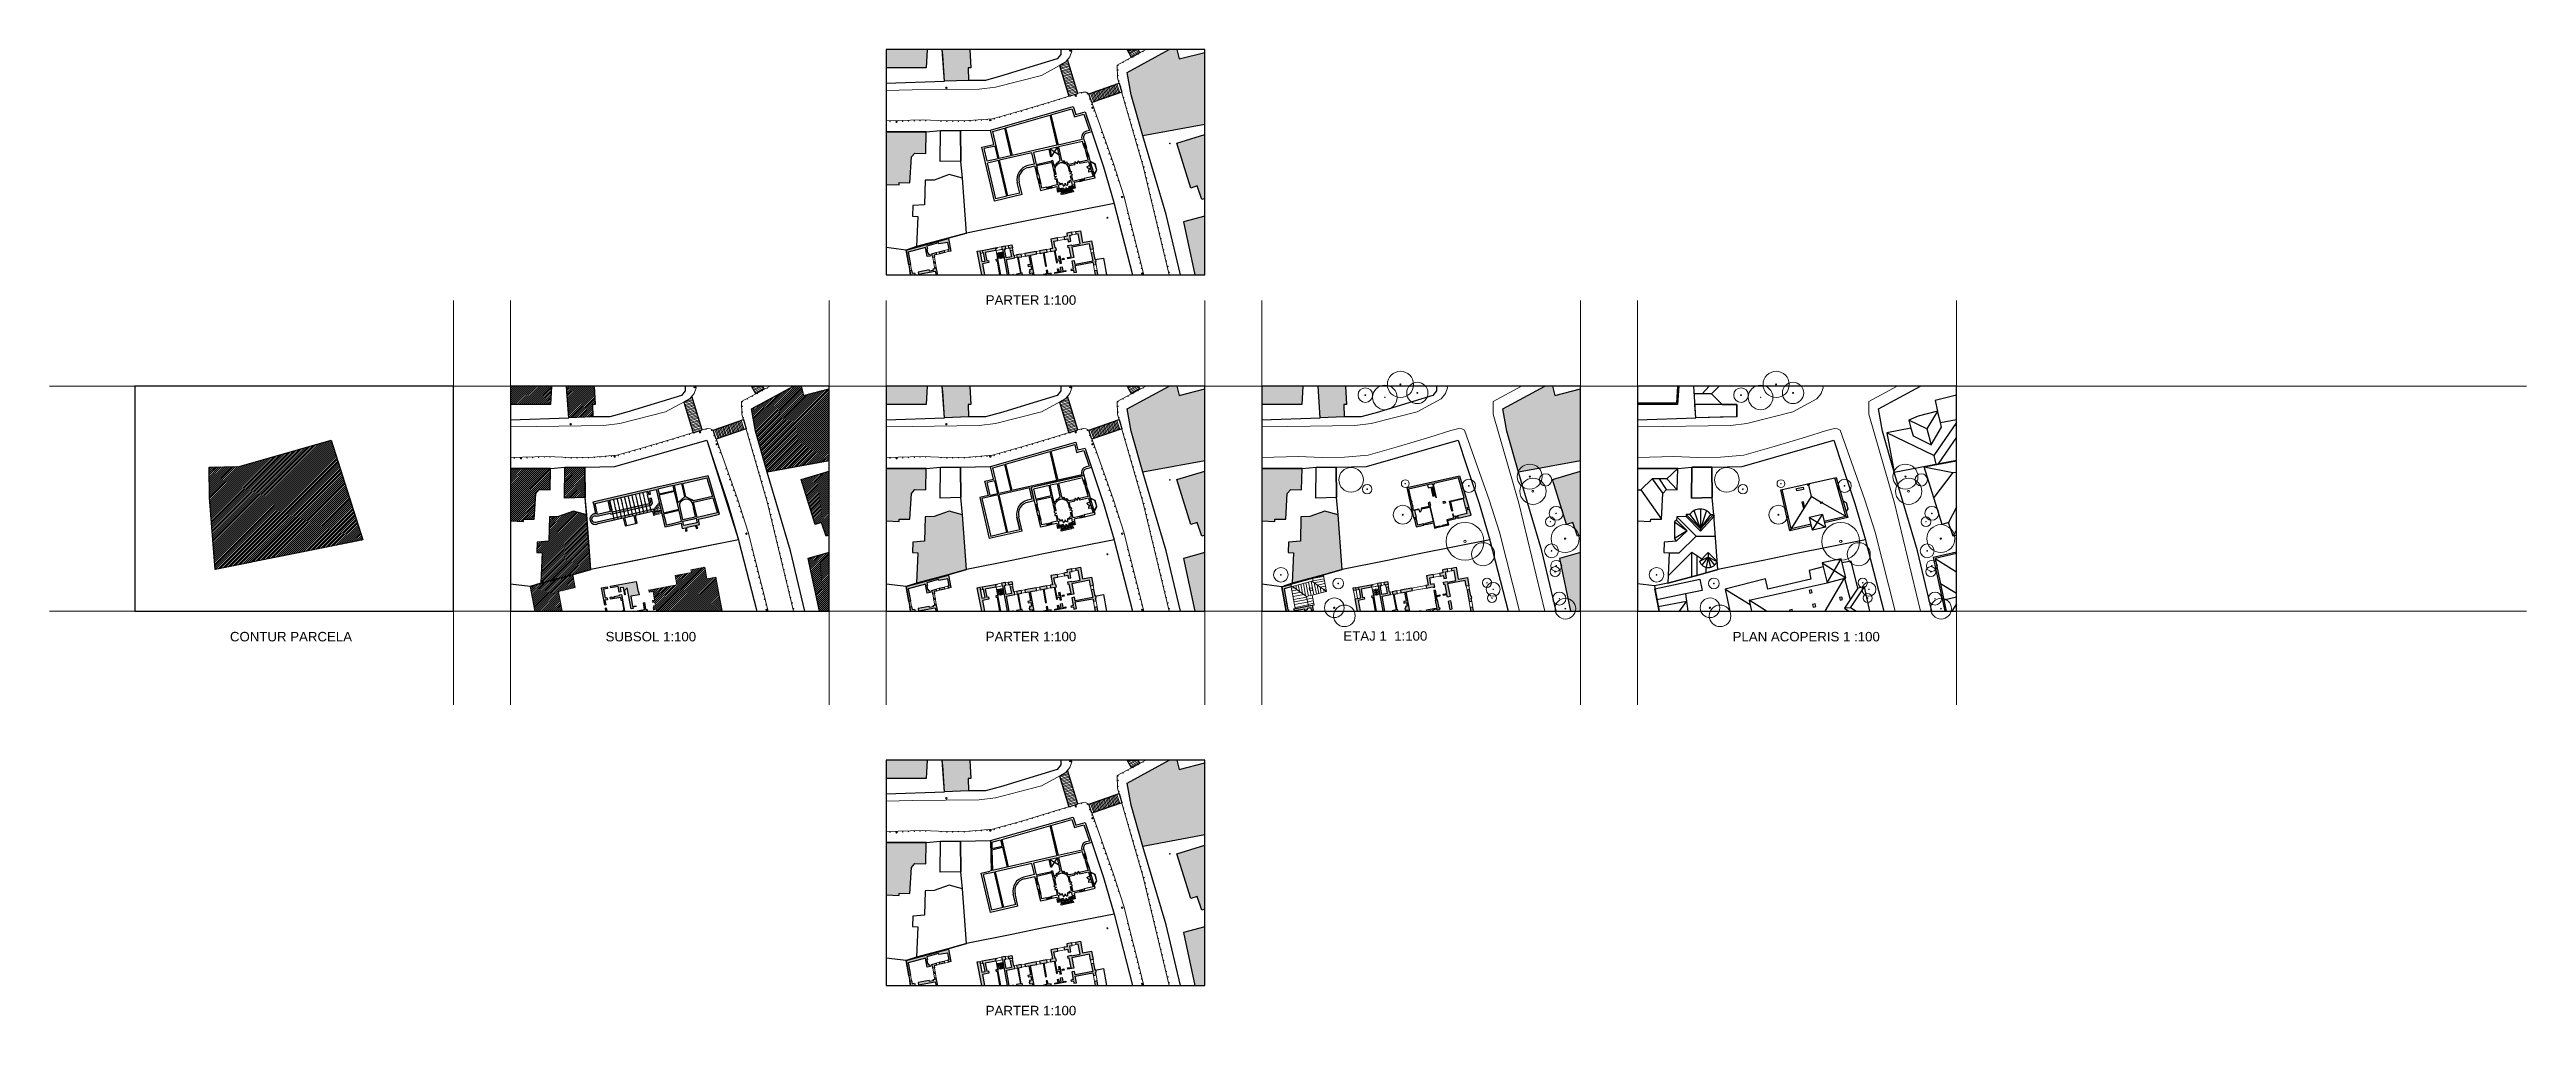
# Model space of a CAD drawing. Header units: metres. Extents: x 18 to 1339, y 13 to 503.
# Drawn here: x 686 to 1339, y 248 to 503 of the extents above; entities that cross this region are included whole.
import ezdxf

# ---------------------------------------------------------------- set-up
doc = ezdxf.new("R2010")
doc.units = ezdxf.units.M
doc.header["$MEASUREMENT"] = 0
doc.linetypes.add('DASHED2', pattern=[0.375, 0.25, -0.125])
for name, color, linetype, lineweight in [('1_parcele', 5, 'Continuous', 30), ('acoperis vedere', 251, 'Continuous', 18), ('cladiri', 1, 'Continuous', 30), ('contur parcela', 211, 'Continuous', 30), ('hatch constr', 246, 'Continuous', 30), ('hatch constr vecini', 40, 'Continuous', 0), ('l.verde', 120, 'Continuous', 9), ('linie pereti rectorat', 1, 'Continuous', 18), ('scara', 60, 'Continuous', 5), ('Stalpi', 5, 'Continuous', 15), ('strazi', 7, 'Continuous', 13), ('tamplarii sit', 252, 'Continuous', 13), ('Treceri de pietoni', 253, 'Continuous', 9)]:
    doc.layers.add(name, color=color, linetype=linetype, lineweight=lineweight)
for name, color, linetype in [('contur piatra cubica', 147, 'Continuous'), ('SECTION-LINES', 4, 'Continuous'), ('Stalpi protectie pietoni', 250, 'Continuous')]:
    doc.layers.add(name, color=color, linetype=linetype)
doc.layers.add('deff', color=5, linetype='Continuous', plot=False)
doc.layers.add('linii punctate grinzi', color=251, linetype='DASHED2', lineweight=0, transparency=0.2)
doc.styles.get("Standard").update_dxf_attribs({"font": 'arial.ttf'})
pattern_1 = [(45, (487.44888, 275.30885), (-0.26516504, 0.26516504), [])]

msp = doc.modelspace()

# ---------------------------------------------------------------- texts
at = {"layer": 'l.verde', "char_height": 2.5, "attachment_point": 1}
for s, width, insert in [('PARTER 1:100', 34.9602, (932.79, 438.04)), ('CONTUR PARCELA', 34.9602, (733.42, 349.27)), ('SUBSOL 1:100', 34.9602, (832.52, 349.27)), ('PARTER 1:100', 34.9602, (932.79, 349.3)), ('ETAJ 1  1:100', 34.9602, (1027.14, 349.45)), ('PLAN ACOPERIS 1 :100', 48.1808, (1129.82, 349.27)), ('PARTER 1:100', 34.9602, (932.79, 250.66))]:
    msp.add_mtext_dynamic_manual_height_columns(s, width=width, gutter_width=1, heights=[0], dxfattribs=dict(at, insert=insert))

# ---------------------------------------------------------------- blocks, each defined once
blk = doc.blocks.new('*U2')
at = {"layer": 'linii punctate grinzi'}
blk.add_lwpolyline([(0, 0), (0, 5.39), (-0.1, 5.39), (-0.1, 0), (0, 0)], dxfattribs=at)
blk = doc.blocks.new('*U3')
at = {"layer": 'scara', "color": 0, "linetype": 'ByBlock', "lineweight": -2, "transparency": 16777216, "rotation": 192.8592860354266}
for p in [(447.64, 156.95), (448.61, 157.17), (449.59, 157.39), (450.56, 157.62), (451.54, 157.84), (452.51, 158.06), (453.49, 158.28), (443.74, 156.06), (444.71, 156.28), (445.69, 156.5), (446.66, 156.73)]:
    blk.add_blockref('*U2', p, dxfattribs=at)
blk = doc.blocks.new('casa subsol')
at = {"layer": 'hatch constr', "transparency": 33554587}
h = blk.add_hatch(color=256, dxfattribs=at)
h.dxf.hatch_style = 1
h.paths.add_polyline_path([(299.91, 97.87), (299.61, 98.89), (285.77, 95.8), (269.19, 92.01), (269.3, 91.55), (269.9, 88.9, 1.397395), (270.59, 86.32), (277.19, 87.83), (277.67, 85.73), (278.12, 85.84), (277.64, 87.93), (279.93, 88.45), (280.41, 86.35), (280.86, 86.45), (280.38, 88.55), (284.91, 89.59), (285.15, 88.53), (285.61, 88.63), (285.37, 89.69), (285.33, 89.83), (285.26, 90.15), (284.81, 90.04), (270.26, 86.72, -1.727012), (270.24, 88.27), (273.86, 89.09), (273.93, 88.78), (284.54, 91.2), (284.91, 91.71), (284.59, 93.07), (284.14, 92.96), (284.35, 92.06), (284.01, 91.57), (274.28, 89.34), (273.56, 92.52), (283.71, 94.84), (283.9, 94), (284.36, 94.1), (284.17, 94.94), (285.87, 95.33), (287.15, 89.73), (288.12, 85.46), (289.88, 85.86), (292.43, 86.45), (292.55, 85.93), (292.76, 85), (293.67, 85.21), (293.65, 85.09), (293.66, 84.71), (293.56, 84.69), (293.64, 84.33), (294.02, 84.42), (293.94, 84.77), (293.95, 85.06), (294.02, 85.38), (296.08, 85.84), (296.25, 85.6), (296.38, 85.34), (296.46, 85), (296.83, 85.08), (296.75, 85.43), (296.67, 85.41), (296.52, 85.75), (296.45, 85.84), (297.33, 86.05), (297.12, 86.96), (297, 87.5), (299.77, 88.13), (302.6, 88.78), (302.22, 90.07)])
h.paths.add_polyline_path([(286.33, 95.43), (290.36, 96.35), (290.65, 95.08), (286.62, 94.17)], flags=16)
h.paths.add_polyline_path([(286.69, 93.85), (290.72, 94.76), (291.82, 90.12), (287.76, 89.17), (287.61, 89.83)], flags=16)
h.paths.add_polyline_path([(290.68, 96.42), (292.59, 96.86), (293.35, 93.41), (291.71, 91.92), (290.97, 95.15)], flags=16)
h.paths.add_polyline_path([(287.84, 88.85), (291.91, 89.8), (292.57, 86.95), (289.78, 86.29), (288.5, 85.99), (288.2, 87.28)], flags=16)
h.paths.add_polyline_path([(292.9, 96.93), (299.24, 98.35), (299.43, 97.73), (300.73, 93.44), (298.4, 92.91), (298.4, 92.91), (295.74, 92.32), (295.28, 92.55), (293.68, 93.36)], flags=16)
h.paths.add_polyline_path([(295.11, 92.21, -0.084787), (295.47, 91.71), (295.76, 90.44), (295.75, 90.44), (296.28, 88.15), (295.79, 88.04), (292.78, 87.39), (292.27, 89.74), (291.98, 91.06, -0.04789), (292.04, 91.41, -0.571412)], flags=16)
h.paths.add_polyline_path([(295.73, 91.98), (298.47, 92.59), (298.47, 92.59), (300.82, 93.11), (301.8, 89.95), (302.05, 89.16), (299.66, 88.6), (296.67, 87.9), (296.07, 90.51)], flags=16)
h.paths.add_polyline_path([(292.88, 86.95), (295.89, 87.6), (296.38, 87.71), (296.58, 86.83), (296.65, 86.52), (293.14, 85.79), (293.08, 86.05)], flags=16)
h.paths.add_polyline_path([(273.1, 92.42), (273.76, 89.53), (270.41, 88.76), (269.75, 91.66)], flags=16)
at = {"layer": 'cladiri', "lineweight": 30}
for p, q in [((295.28, 92.55), (295.28, 92.55)), ((292.04, 91.41), (292.04, 91.41))]:
    blk.add_line(p, q, dxfattribs=at)
for points in [[(297.12, 86.96), (297, 87.5), (299.77, 88.13), (302.6, 88.78), (302.22, 90.07), (299.91, 97.87), (299.61, 98.89), (285.77, 95.8), (269.19, 92.01), (269.3, 91.55), (269.9, 88.9, 1.397395), (270.59, 86.32), (277.19, 87.83), (277.67, 85.73), (278.12, 85.84), (277.64, 87.93), (279.93, 88.45), (280.41, 86.35), (280.86, 86.45), (280.38, 88.55), (284.91, 89.59), (285.15, 88.53), (285.61, 88.63), (285.37, 89.69), (285.26, 90.15), (284.81, 90.04), (270.26, 86.72, -1.727012), (270.24, 88.27), (273.86, 89.09), (273.93, 88.78), (284.54, 91.2), (284.91, 91.71), (284.59, 93.07), (284.14, 92.96), (284.35, 92.06), (284.01, 91.57), (274.28, 89.34), (273.56, 92.52), (273.56, 92.52), (283.71, 94.84), (283.9, 94), (284.36, 94.1), (284.17, 94.94), (285.87, 95.33), (287.15, 89.73), (288.12, 85.46), (289.88, 85.86), (292.43, 86.45), (292.55, 85.93), (292.76, 85), (293.67, 85.21), (293.65, 85.09), (293.66, 84.71), (293.56, 84.69), (293.64, 84.33), (294.02, 84.42), (293.94, 84.77), (293.95, 85.06), (294.02, 85.38), (296.08, 85.84), (296.25, 85.6), (296.38, 85.34), (296.46, 85), (296.83, 85.08), (296.75, 85.43), (296.67, 85.41), (296.52, 85.75), (296.45, 85.84), (297.33, 86.05), (297.12, 86.96)], [(295.75, 90.44), (295.76, 90.44), (295.47, 91.71, 0.084787), (295.11, 92.21, 0.571412), (292.04, 91.41, 0.04789), (291.98, 91.06), (292.27, 89.74), (292.78, 87.39), (295.79, 88.04), (296.28, 88.15), (295.75, 90.44)]]:
    blk.add_lwpolyline(points, format="xyb", dxfattribs=at)
for points in [[(293.68, 93.36), (292.9, 96.93), (299.24, 98.35), (299.43, 97.73), (300.73, 93.44), (298.4, 92.91), (298.4, 92.91), (295.74, 92.32), (295.28, 92.55)], [(273.1, 92.42), (273.76, 89.53), (270.41, 88.76), (269.75, 91.66)], [(287.61, 89.83), (287.61, 89.83), (287.76, 89.17), (291.82, 90.12), (290.72, 94.76), (286.69, 93.85), (287.61, 89.83)], [(291.71, 91.92), (290.97, 95.15), (290.68, 96.42), (292.59, 96.86), (293.35, 93.41)], [(301.8, 89.95), (302.05, 89.16), (299.66, 88.6), (296.67, 87.9), (296.07, 90.51), (295.73, 91.98), (298.47, 92.59), (298.47, 92.59), (300.82, 93.11)], [(289.78, 86.29), (292.57, 86.95), (291.91, 89.8), (287.84, 88.85), (288.2, 87.28), (288.5, 85.99)], [(296.65, 86.52), (293.14, 85.79), (293.08, 86.05), (292.88, 86.95), (295.89, 87.6), (296.38, 87.71), (296.58, 86.83)]]:
    blk.add_lwpolyline(points, close=True, dxfattribs=at)
blk.add_lwpolyline([(286.33, 95.43), (286.62, 94.17), (290.65, 95.08), (290.36, 96.35), (286.33, 95.43)], dxfattribs=at)
at = {"layer": 'cladiri'}
blk.add_lwpolyline([(278.12, 85.84), (280.41, 86.35)], dxfattribs=at)
at = {"layer": 'scara', "linetype": 'DASHED2'}
for points in [[(285.26, 90.15), (286.67, 91.85)], [(287.02, 90.32), (285.37, 89.66), (285.33, 89.83), (286.9, 90.82), (286.78, 91.34), (285.3, 89.98)]]:
    blk.add_lwpolyline(points, dxfattribs=at)
at = {"layer": 'scara'}
for points in [[(285.47, 89.21), (287.18, 89.6), (287.11, 89.89), (285.41, 89.5)], [(286.46, 88.82), (286.26, 89.7), (285.47, 89.21)], [(285.54, 88.92), (287.25, 89.31), (287.18, 89.6), (285.48, 89.21)], [(285.61, 88.63), (287.31, 89.02), (287.25, 89.31), (285.54, 88.92)], [(286.26, 89.7), (287.18, 89.6)]]:
    blk.add_lwpolyline(points, dxfattribs=at)
blk.add_blockref('*U3', (-170.18, -63.54), dxfattribs=at)
blk = doc.blocks.new('VEGETATIE ETAJ 1')
at = {"layer": 'l.verde'}
for centre, radius in [((545.47, 195.8), 1.93), ((550.64, 195.2), 3.25), ((554.74, 198.62), 3.46), ((554.74, 198.63), 0.129), ((559.19, 196.39), 2.81), ((559.19, 196.39), 0.12), ((545.46, 195.79), 0.107), ((550.65, 195.22), 0.0815), ((541.72, 173.46), 3.25), ((588.85, 174.31), 3.29), ((545.96, 171), 1.26), ((545.96, 171), 0.0878), ((556, 172.45), 1.03), ((555.99, 172.45), 0.0642), ((572.79, 171.88), 1.76), ((572.79, 171.88), 0.091), ((589.7, 170.44), 3.44), ((588.85, 174.3), 0.158), ((589.67, 170.44), 0.241), ((593.03, 173.44), 1.62), ((555.33, 164.27), 2.48), ((555.34, 164.26), 0.121), ((594.27, 162.4), 1.28), ((595.81, 164.62), 1.83), ((595.8, 164.61), 0.0769), ((571.77, 157.23), 4.99), ((571.78, 157.23), 0.334), ((576.52, 153.84), 3.05), ((594.26, 162.4), 0.0567), ((598.18, 157.96), 3.69), ((598.15, 157.95), 0.173), ((523.2, 148.42), 1.93), ((594.6, 154.72), 1.83), ((595.53, 149.25), 1.33), ((595.82, 150.78), 1.45), ((594.6, 154.73), 0.0855), ((595.82, 150.78), 0.0806), ((523.21, 148.42), 0.0956), ((538.31, 146.13), 1.43), ((538.3, 146.14), 0.101), ((577.58, 146.31), 1.22), ((579.22, 144.59), 1.83), ((577.58, 146.31), 0.0704), ((579.22, 144.59), 0.0777), ((596.65, 142.14), 1.73), ((595.52, 149.25), 0.109), ((537.3, 139.73), 2.59), ((539.95, 137.6), 2.85), ((578.86, 142.28), 1.18), ((578.86, 142.28), 0.0708), ((598.25, 139.49), 2.73), ((596.65, 142.14), 0.0405)]:
    blk.add_circle(centre, radius, dxfattribs=at)

# ---------------------------------------------------------------- hatches: boundary and pattern name
at = {"layer": 'hatch constr', "lineweight": 9, "transparency": 33554585}
h = msp.add_hatch(color=256, dxfattribs=at)
h.dxf.hatch_style = 1
h.paths.add_polyline_path([(928.63, 502.85), (921.34, 502.85), (921.89, 494.48), (928.27, 494.72), (928.15, 498), (928.82, 498.02)])
h.paths.add_polyline_path([(917.38, 502.85), (906.52, 502.85), (906.52, 498.01), (917.1, 498.01)])
h = msp.add_hatch(color=256, dxfattribs=at)
h.dxf.hatch_style = 1
h.paths.add_polyline_path([(990.62, 502.11), (983.81, 500.39), (983.19, 502.85), (981.2, 502.85), (970.09, 496.8), (971.13, 490.94), (974.26, 480.1), (990.62, 483.11)])
h.paths.add_polyline_path([(990.62, 480.4), (983.19, 478.16), (986.9, 466.33), (988.53, 466.91), (989.82, 463.29), (990.62, 463.53)])
h.paths.add_polyline_path([(990.62, 458.91), (985, 457.37), (987.98, 443.45), (990.62, 443.45)])
h = msp.add_hatch(color=256, dxfattribs=at)
h.dxf.hatch_style = 1
h.paths.add_polyline_path([(917.12, 481.14), (906.52, 481.11), (906.52, 467.27), (909.97, 467.14), (909.99, 467.76), (912.81, 467.7), (913.24, 474.54), (914.13, 475.54), (916.97, 475.45)])
at = {"layer": 'hatch constr', "linetype": 'Continuous', "lineweight": 0, "transparency": 33554585}
h = msp.add_hatch(color=256, dxfattribs=at)
h.dxf.hatch_style = 1
h.paths.add_polyline_path([(952.27, 465.69, 1), (951.81, 465.69, 1)])
h.paths.add_polyline_path([(952.97, 465.86, 1), (952.51, 465.86, 1)])
h.paths.add_polyline_path([(955.13, 466.45, 1), (955.59, 466.45, 1)])
h.paths.add_polyline_path([(956.28, 466.6, 1), (955.82, 466.6, 1)])
at = {"layer": 'hatch constr', "transparency": 33554587}
h = msp.add_hatch(color=256, dxfattribs=at)
h.dxf.hatch_style = 1
h.paths.add_polyline_path([(914.04, 444), (913.37, 443.88), (913.23, 444.69), (912.75, 444.6), (912.96, 443.45), (914.14, 443.45)])
h.paths.add_polyline_path([(919.49, 444.39), (919.62, 443.7), (920.06, 443.78), (919.75, 445.43), (919.31, 445.35), (919.38, 444.99), (918.86, 444.89), (918.91, 444.62), (917.94, 444.44), (917.89, 444.71), (914.98, 444.18), (915.09, 443.6)])
h.paths.add_polyline_path([(919.49, 446.87), (919.05, 446.79), (919.09, 446.54), (919.53, 446.62)], flags=17)
h.paths.add_polyline_path([(919.78, 448.78), (919.68, 449.29), (918.53, 448.96), (918.63, 448.46), (918.73, 448.48), (918.83, 447.97), (919.27, 448.05), (919.16, 448.63)], flags=17)
h.paths.add_polyline_path([(921.85, 449.85), (920.53, 449.53), (920.66, 449), (921.95, 449.32)], flags=17)
h.paths.add_polyline_path([(923, 453), (911.76, 449.95), (912.48, 446.07), (912.95, 446.16), (912.36, 449.39), (916.89, 450.62), (917.37, 448.23), (918.12, 448.37), (918.03, 448.87), (917.7, 448.81), (917.62, 449.24), (917.43, 449.2), (917.23, 450.23), (917.43, 450.27), (917.29, 450.99), (920.32, 451.85), (920.38, 451.57), (922.82, 451.97), (923.16, 450.2), (922.88, 450.13), (922.97, 449.57), (923.61, 449.72)])
h = msp.add_hatch(color=256, dxfattribs=at)
h.dxf.hatch_style = 1
h.paths.add_polyline_path([(931.26, 449.77), (930.57, 449.65), (931.72, 443.45), (932.43, 443.45), (931.9, 446.33), (933.63, 446.65), (933.52, 447.23), (933.07, 447.15), (932.67, 449.32), (935.44, 449.83), (935.34, 450.32), (935.75, 450.4), (935.71, 450.6), (931.87, 449.89), (932, 449.2), (932.23, 449.24), (932.63, 447.07), (931.79, 446.91)])
h.paths.add_polyline_path([(937.96, 451.01), (936.99, 450.83), (937.11, 450.14), (937.24, 450.16), (938.48, 443.45), (938.99, 443.45), (938.25, 447.46), (940.47, 447.88), (940.35, 448.57), (940.21, 448.54), (939.95, 449.91), (939.27, 449.78), (939.56, 448.16), (938.17, 447.9), (937.73, 450.26), (938.09, 450.32)])
h.paths.add_polyline_path([(939.69, 451.33), (938.73, 451.15), (938.86, 450.46), (939.13, 450.51), (939.15, 450.4), (939.84, 450.53)])
h.paths.add_polyline_path([(935.93, 447.67), (935.51, 447.59), (935.61, 447.04), (935.86, 447.08), (936.53, 443.45), (936.71, 443.45)])
h.paths.add_polyline_path([(942.15, 448.9), (940.91, 448.67), (941.04, 447.98), (941.15, 448), (941.92, 443.83), (940.88, 443.64), (940.92, 443.45), (942.45, 443.45), (942.48, 443.45), (942.4, 443.92), (942.17, 443.88), (941.4, 448.05), (942.28, 448.21)])
h.paths.add_polyline_path([(946.23, 448.94), (946.1, 449.63), (943.08, 449.07), (943.21, 448.38), (944.15, 448.55), (944.59, 446.18), (943.93, 446.06), (944.01, 445.67), (944.66, 445.79), (944.84, 444.83), (944.37, 444.74), (944.45, 444.29), (944.25, 444.26), (944.34, 443.8), (945, 443.92), (945.09, 443.45), (945.56, 443.45), (944.6, 448.64)])
h.paths.add_polyline_path([(948.87, 450.14), (946.98, 449.79), (947.11, 449.1), (947.91, 449.25), (948.56, 445.69), (948.86, 445.74), (948.2, 449.3), (949, 449.45)])
h.paths.add_polyline_path([(951.3, 450.59), (951.11, 450.55), (950.79, 452.29), (951.84, 452.48), (951.72, 453.17), (949.97, 452.85), (950.42, 450.42), (949.78, 450.3), (949.91, 449.62), (950.84, 449.79), (951.43, 446.6), (951.72, 446.65), (951.63, 447.11), (952.21, 447.21), (952.35, 446.43), (952.78, 446.51), (952.43, 448.36), (952.01, 448.29), (952.15, 447.55), (951.57, 447.44), (951.13, 449.84), (951.43, 449.9)])
h.paths.add_polyline_path([(954.95, 453.85), (955.59, 453.97), (955.46, 454.66), (954.14, 454.42), (954.28, 453.64), (953.42, 453.48), (953.54, 452.79), (954.41, 452.95), (954.56, 452.15), (955.24, 452.27)])
h.paths.add_polyline_path([(957.77, 455.08), (956.52, 454.86), (956.65, 454.17), (957.2, 454.27), (957.69, 451.62), (955.44, 451.2), (955.41, 451.36), (954.43, 451.18), (954.54, 450.55), (954.84, 450.6), (955.29, 448.19), (954.36, 448.02), (954.43, 447.68), (956.06, 447.99), (955.53, 450.73), (960.17, 451.63), (960.45, 450.11), (961.14, 450.24), (960.73, 452.44), (958.33, 452)])
h.paths.add_polyline_path([(961.32, 449.23), (960.63, 449.11), (961.01, 447.06), (956.36, 446.2), (956.19, 447.14), (955.5, 447.01), (955.88, 444.94), (955.27, 444.83), (955.33, 444.55), (955.94, 444.66), (956.06, 444.01), (956.74, 444.15), (956.42, 445.9), (961.07, 446.76), (961.19, 446.08), (961.88, 446.2), (961.75, 446.91), (961.91, 446.94), (961.81, 447.49), (961.65, 447.46)])
h.paths.add_polyline_path([(962.18, 444.6), (961.49, 444.47), (961.68, 443.45), (962.39, 443.45)])
h.paths.add_polyline_path([(952.96, 445.52), (952.53, 445.44), (952.73, 444.36), (952.16, 444.26), (952.01, 445.04), (951.73, 444.99), (951.87, 444.2), (951.01, 444.04), (951.06, 443.76), (953.96, 444.29), (953.9, 444.58), (953.16, 444.44)])
h.paths.add_polyline_path([(953.43, 447.8), (953.01, 447.72), (953.07, 447.39), (953.49, 447.46)])
h.paths.add_polyline_path([(950.07, 443.58), (950.02, 443.86), (949.23, 443.72), (949.05, 444.67), (948.76, 444.61), (948.94, 443.66), (948.06, 443.5), (948.07, 443.45), (949.35, 443.45)])
at = {"layer": 'hatch constr', "lineweight": 9, "transparency": 33554585}
h = msp.add_hatch(color=256, dxfattribs=at)
h.dxf.hatch_style = 1
h.paths.add_polyline_path([(928.63, 414.1), (921.34, 414.1), (921.89, 405.74), (928.27, 405.98), (928.15, 409.26), (928.82, 409.28)])
h.paths.add_polyline_path([(917.38, 414.1), (906.52, 414.1), (906.52, 409.27), (917.1, 409.27)])
h = msp.add_hatch(color=256, dxfattribs=at)
h.dxf.hatch_style = 1
h.paths.add_polyline_path([(990.62, 413.37), (983.81, 411.65), (983.19, 414.1), (981.2, 414.1), (970.09, 408.06), (971.13, 402.2), (974.26, 391.36), (990.62, 394.37)])
h.paths.add_polyline_path([(990.62, 391.66), (983.19, 389.42), (986.9, 377.59), (988.53, 378.16), (989.82, 374.55), (990.62, 374.79)])
h.paths.add_polyline_path([(990.62, 370.17), (985, 368.63), (987.98, 354.7), (990.62, 354.7)])
h = msp.add_hatch(color=256, dxfattribs=at)
h.dxf.hatch_style = 1
h.paths.add_polyline_path([(1016.22, 392.4), (1005.62, 392.37), (1005.62, 378.53), (1009.07, 378.4), (1009.09, 379.02), (1011.91, 378.96), (1012.34, 385.79), (1013.23, 386.8), (1016.07, 386.71)])
h.paths.add_polyline_path([(1016.48, 414.1), (1005.62, 414.1), (1005.62, 409.27), (1016.2, 409.27)])
h.paths.add_polyline_path([(1027.73, 414.1), (1020.44, 414.1), (1020.99, 405.74), (1027.37, 405.98), (1027.25, 409.26), (1027.92, 409.28)])
h.paths.add_polyline_path([(1089.72, 413.37), (1082.91, 411.65), (1082.29, 414.1), (1080.3, 414.1), (1069.19, 408.06), (1070.23, 402.2), (1073.36, 391.36), (1089.72, 394.37)])
h.paths.add_polyline_path([(1089.72, 391.66), (1082.29, 389.42), (1086, 377.59), (1087.63, 378.16), (1088.92, 374.55), (1089.72, 374.79)])
h.paths.add_polyline_path([(1089.72, 370.17), (1084.1, 368.63), (1087.08, 354.7), (1089.72, 354.7)])
h = msp.add_hatch(color=256, dxfattribs=at)
h.dxf.hatch_style = 1
h.paths.add_polyline_path([(917.12, 392.4), (906.52, 392.37), (906.52, 378.53), (909.97, 378.4), (909.99, 379.02), (912.81, 378.96), (913.24, 385.79), (914.13, 386.8), (916.97, 386.71)])
at = {"layer": 'hatch constr', "linetype": 'Continuous', "transparency": 33554585}
h = msp.add_hatch(color=256, dxfattribs=at)
h.dxf.hatch_style = 1
h.paths.add_polyline_path([(1057.8, 390.4), (1043.97, 387.31), (1045.24, 381.66), (1045.76, 379.38), (1046.33, 379.51), (1045.93, 381.3), (1047, 381.54), (1046.96, 381.72), (1045.57, 381.4), (1045.34, 382.39), (1045.46, 382.41), (1045.4, 382.68), (1045.28, 382.65), (1045.09, 383.52), (1045.2, 383.54), (1045.14, 383.81), (1045.03, 383.78), (1044.32, 386.9), (1050.53, 388.31), (1050.58, 388.11), (1050.82, 388.17), (1051.06, 388.22), (1051.02, 388.42), (1057.5, 389.88), (1059.01, 384.65), (1055.15, 383.77), (1055.74, 381.15), (1055.92, 381.19), (1055.37, 383.6), (1058.84, 384.39), (1059.41, 381.9), (1060.26, 382.09), (1059.51, 384.62)])
h.paths.add_polyline_path([(1050.06, 382.55), (1050.17, 382.58), (1049.97, 383.45), (1049.51, 383.35), (1049.74, 382.35), (1047.69, 381.88), (1047.73, 381.71), (1049.92, 382.2), (1050.79, 378.35), (1048.79, 377.9), (1048.87, 377.55), (1050.88, 378.02), (1051.19, 376.65), (1052.53, 376.96), (1052.48, 377.15), (1051.34, 376.9)])
h.paths.add_polyline_path([(1046.45, 379.01), (1045.87, 378.88), (1046.31, 376.97), (1048.37, 377.44), (1048.29, 377.78), (1046.8, 377.45)])
h.paths.add_polyline_path([(1056.68, 379.77), (1056.26, 379.68), (1056.1, 380.38), (1055.92, 380.34), (1056.18, 379.23), (1054.44, 378.84), (1054.71, 377.66), (1053.24, 377.33), (1053.29, 377.13), (1054.95, 377.51), (1054.68, 378.69), (1056.82, 379.17)])
h.paths.add_polyline_path([(1060.56, 381.08), (1060.42, 381.53), (1059.54, 381.33), (1059.73, 380.46), (1057.24, 379.9), (1057.38, 379.3), (1060.85, 380.08)])
h.paths.add_polyline_path([(1053.92, 383.75), (1053.46, 383.65), (1053.57, 383.16), (1054.03, 383.27)], flags=17)
at = {"layer": 'hatch constr', "transparency": 33554587}
h = msp.add_hatch(color=256, dxfattribs=at)
h.dxf.hatch_style = 1
h.paths.add_polyline_path([(926.68, 380.18), (923.11, 381.13), (919.18, 379.67), (916.85, 379.64), (916.68, 373.17), (913.58, 372.97), (913.49, 370.19), (914.87, 370.1), (914.56, 362.15), (923.14, 364.42), (927.71, 365.71)])
h.paths.add_polyline_path([(1025.78, 380.18), (1022.21, 381.13), (1018.28, 379.67), (1015.95, 379.64), (1015.78, 373.17), (1012.68, 372.97), (1012.59, 370.19), (1013.97, 370.1), (1013.66, 362.15), (1022.24, 364.42), (1026.81, 365.71)])
at = {"layer": 'hatch constr', "linetype": 'Continuous', "lineweight": 0, "transparency": 33554585}
h = msp.add_hatch(color=256, dxfattribs=at)
h.dxf.hatch_style = 1
h.paths.add_polyline_path([(952.27, 376.95, 1), (951.81, 376.95, 1)])
h.paths.add_polyline_path([(952.97, 377.12, 1), (952.51, 377.12, 1)])
h.paths.add_polyline_path([(955.13, 377.71, 1), (955.59, 377.71, 1)])
h.paths.add_polyline_path([(956.28, 377.86, 1), (955.82, 377.86, 1)])
at = {"layer": 'hatch constr', "transparency": 33554587}
h = msp.add_hatch(color=256, dxfattribs=at)
h.dxf.hatch_style = 1
h.paths.add_polyline_path([(931.26, 361.03), (930.57, 360.91), (931.72, 354.7), (932.43, 354.7), (931.9, 357.59), (933.63, 357.91), (933.52, 358.49), (933.07, 358.41), (932.67, 360.58), (935.44, 361.09), (935.34, 361.58), (935.75, 361.66), (935.71, 361.85), (931.87, 361.15), (932, 360.46), (932.23, 360.5), (932.63, 358.33), (931.79, 358.17)])
h.paths.add_polyline_path([(937.96, 362.27), (936.99, 362.09), (937.11, 361.4), (937.24, 361.42), (938.48, 354.7), (938.99, 354.7), (938.25, 358.72), (940.47, 359.14), (940.35, 359.82), (940.21, 359.8), (939.95, 361.17), (939.27, 361.04), (939.56, 359.42), (938.17, 359.16), (937.73, 361.51), (938.09, 361.58)])
h.paths.add_polyline_path([(939.69, 362.59), (938.73, 362.41), (938.86, 361.72), (939.13, 361.77), (939.15, 361.66), (939.84, 361.79)])
h.paths.add_polyline_path([(935.93, 358.92), (935.51, 358.85), (935.61, 358.29), (935.86, 358.34), (936.53, 354.7), (936.71, 354.7)])
h.paths.add_polyline_path([(942.15, 360.16), (940.91, 359.93), (941.04, 359.24), (941.15, 359.26), (941.92, 355.09), (940.88, 354.9), (940.92, 354.7), (942.45, 354.7), (942.48, 354.71), (942.4, 355.18), (942.17, 355.14), (941.4, 359.31), (942.28, 359.47)])
h.paths.add_polyline_path([(946.23, 360.2), (946.1, 360.89), (943.08, 360.33), (943.21, 359.64), (944.15, 359.81), (944.59, 357.44), (943.93, 357.32), (944.01, 356.93), (944.66, 357.05), (944.84, 356.09), (944.37, 356), (944.45, 355.55), (944.25, 355.52), (944.34, 355.06), (945, 355.18), (945.09, 354.7), (945.56, 354.7), (944.6, 359.9)])
h.paths.add_polyline_path([(948.87, 361.4), (946.98, 361.05), (947.11, 360.36), (947.91, 360.51), (948.56, 356.95), (948.86, 357), (948.2, 360.56), (949, 360.71)])
h.paths.add_polyline_path([(951.3, 361.84), (951.11, 361.81), (950.79, 363.54), (951.84, 363.74), (951.72, 364.43), (949.97, 364.11), (950.42, 361.68), (949.78, 361.56), (949.91, 360.87), (950.84, 361.05), (951.43, 357.86), (951.72, 357.91), (951.63, 358.36), (952.21, 358.47), (952.35, 357.69), (952.78, 357.77), (952.43, 359.62), (952.01, 359.54), (952.15, 358.8), (951.57, 358.7), (951.13, 361.1), (951.43, 361.16)])
h.paths.add_polyline_path([(954.95, 365.11), (955.59, 365.23), (955.46, 365.92), (954.14, 365.67), (954.28, 364.9), (953.42, 364.74), (953.54, 364.05), (954.41, 364.21), (954.56, 363.41), (955.24, 363.53)])
h.paths.add_polyline_path([(957.77, 366.34), (956.52, 366.11), (956.65, 365.43), (957.2, 365.53), (957.69, 362.88), (955.44, 362.46), (955.41, 362.62), (954.43, 362.44), (954.54, 361.81), (954.84, 361.86), (955.29, 359.45), (954.36, 359.28), (954.43, 358.93), (956.06, 359.25), (955.53, 361.99), (960.17, 362.89), (960.45, 361.37), (961.14, 361.5), (960.73, 363.7), (958.33, 363.26)])
h.paths.add_polyline_path([(961.32, 360.49), (960.63, 360.36), (961.01, 358.32), (956.36, 357.46), (956.19, 358.39), (955.5, 358.27), (955.88, 356.2), (955.27, 356.09), (955.33, 355.81), (955.94, 355.92), (956.06, 355.27), (956.74, 355.4), (956.42, 357.16), (961.07, 358.01), (961.19, 357.34), (961.88, 357.46), (961.75, 358.17), (961.91, 358.2), (961.81, 358.75), (961.65, 358.72)])
h.paths.add_polyline_path([(962.18, 355.86), (961.49, 355.73), (961.68, 354.7), (962.39, 354.7)])
h.paths.add_polyline_path([(952.96, 356.78), (952.53, 356.7), (952.73, 355.62), (952.16, 355.52), (952.01, 356.3), (951.73, 356.25), (951.87, 355.46), (951.01, 355.3), (951.06, 355.02), (953.96, 355.55), (953.9, 355.84), (953.16, 355.7)])
h.paths.add_polyline_path([(953.43, 359.06), (953.01, 358.98), (953.07, 358.65), (953.49, 358.72)])
h.paths.add_polyline_path([(950.07, 354.84), (950.02, 355.12), (949.23, 354.98), (949.05, 355.93), (948.76, 355.87), (948.94, 354.92), (948.06, 354.76), (948.07, 354.7), (949.35, 354.7)])
h = msp.add_hatch(color=256, dxfattribs=at)
h.dxf.hatch_style = 1
h.paths.add_polyline_path([(1050.96, 363.69), (1050.83, 364.38), (1049.09, 364.06), (1049.53, 361.63), (1048.9, 361.52), (1049.02, 360.83), (1050.24, 361.05), (1050.82, 361.16), (1050.85, 360.99), (1051.27, 361.07), (1051.12, 361.92), (1050.22, 361.76), (1049.9, 363.5)])
h.paths.add_polyline_path([(1056.88, 366.3), (1055.64, 366.07), (1055.76, 365.38), (1056.32, 365.48), (1056.81, 362.83), (1054.56, 362.41), (1054.53, 362.57), (1053.54, 362.39), (1053.66, 361.76), (1053.95, 361.81), (1054.4, 359.4), (1053.48, 359.23), (1053.54, 358.89), (1054.46, 359.06), (1054.57, 358.46), (1055.31, 358.6), (1054.64, 361.94), (1059.28, 362.84), (1059.56, 361.32), (1060.25, 361.45), (1059.84, 363.65), (1057.45, 363.21)])
h.paths.add_polyline_path([(1054.07, 365.07), (1054.7, 365.18), (1054.58, 365.87), (1053.25, 365.63), (1053.39, 364.85), (1052.53, 364.69), (1052.66, 364), (1053.52, 364.16), (1053.67, 363.36), (1054.36, 363.48)])
h.paths.add_polyline_path([(1051.42, 360.27), (1051, 360.2), (1051.26, 358.76), (1051.47, 357.64), (1051.89, 357.72)])
h.paths.add_polyline_path([(1051.89, 357.72), (1051.47, 357.64), (1051.85, 355.57), (1051.27, 355.47), (1050.99, 355.42), (1049.09, 355.07), (1049.15, 354.7), (1049.58, 354.7), (1050.21, 354.82), (1050.23, 354.7), (1050.41, 354.7), (1050.61, 354.74), (1050.57, 354.94), (1050.86, 354.99), (1050.84, 355.13), (1051.73, 355.3), (1051.75, 355.17), (1051.97, 355.21), (1052, 355.04), (1052.47, 355.12), (1052.44, 355.3), (1052.59, 355.33), (1052.53, 355.7), (1052.27, 355.65)])
h.paths.add_polyline_path([(1052.6, 358.67), (1052.54, 359.01), (1051.69, 358.81), (1051.75, 358.48)])
h.paths.add_polyline_path([(1060.92, 358.7), (1060.76, 358.67), (1060.43, 360.44), (1059.75, 360.32), (1060.12, 358.27), (1060.3, 357.29), (1060.99, 357.41), (1060.86, 358.12), (1061.03, 358.15)])
h.paths.add_polyline_path([(1061.29, 355.81), (1060.6, 355.68), (1060.78, 354.7), (1061.49, 354.7)])
h.paths.add_polyline_path([(1055.53, 357.11), (1055.47, 357.46), (1054.78, 357.33), (1055, 356.15), (1055.05, 355.87), (1055.17, 355.22), (1055.86, 355.36)])
h.paths.add_polyline_path([(1045.34, 360.15), (1045.21, 360.84), (1042.2, 360.28), (1042.33, 359.59), (1043.26, 359.77), (1043.7, 357.39), (1043.05, 357.27), (1043.12, 356.88), (1043.77, 357), (1043.95, 356.04), (1043.48, 355.95), (1043.56, 355.51), (1043.37, 355.47), (1043.45, 355.01), (1044.12, 355.13), (1044.2, 354.7), (1044.66, 354.7), (1043.71, 359.85)])
h.paths.add_polyline_path([(1041.27, 360.11), (1040.03, 359.88), (1040.15, 359.19), (1040.27, 359.21), (1041.03, 355.05), (1039.99, 354.85), (1040.02, 354.7), (1041.59, 354.7), (1041.51, 355.13), (1041.28, 355.09), (1040.51, 359.26), (1041.39, 359.42), (1041.39, 359.42)])
h.paths.add_polyline_path([(1039.46, 359.78), (1039.32, 359.75), (1039.07, 361.12), (1038.38, 360.99), (1038.68, 359.37), (1037.28, 359.12), (1036.85, 361.47), (1037.21, 361.53), (1037.08, 362.22), (1036.1, 362.04), (1036.23, 361.35), (1036.35, 361.38), (1036.76, 359.19), (1037.58, 354.7), (1038.09, 354.7), (1037.36, 358.68), (1039.59, 359.09)])
h.paths.add_polyline_path([(1038.81, 362.54), (1037.85, 362.36), (1037.97, 361.67), (1038.24, 361.72), (1038.27, 361.61), (1038.95, 361.74)])
h.paths.add_polyline_path([(1030.37, 361.01), (1029.69, 360.86), (1029.81, 360.17), (1030.5, 360.3)])
h.paths.add_polyline_path([(1035.05, 358.88), (1034.62, 358.8), (1034.73, 358.25), (1034.97, 358.29), (1035.63, 354.7), (1035.82, 354.7)])
h.paths.add_polyline_path([(1031.01, 357.54), (1032.74, 357.86), (1032.64, 358.44), (1032.18, 358.36), (1031.78, 360.53), (1034.55, 361.04), (1034.46, 361.53), (1034.86, 361.61), (1034.83, 361.81), (1030.99, 361.1), (1031.11, 360.41), (1031.34, 360.45), (1031.74, 358.28), (1030.9, 358.12), (1030.21, 358), (1030.82, 354.7), (1031.53, 354.7)])
h.paths.add_polyline_path([(1016.92, 355.29), (1016.98, 354.94), (1017.61, 355.06), (1017.55, 355.41), (1018.6, 355.6), (1018.73, 354.91), (1019.17, 354.99), (1018.93, 356.28), (1014.1, 355.39), (1014.2, 354.81)])
h.paths.add_polyline_path([(1011.47, 360.6), (1013.4, 361.12), (1013.28, 361.81), (1010.88, 361.16), (1012.07, 354.7), (1012.75, 354.7), (1012.68, 355.12), (1012.49, 355.09)])
h = msp.add_hatch(color=256, dxfattribs=at)
h.dxf.hatch_style = 1
h.paths.add_polyline_path([(840.59, 362.59), (833.8, 361.34), (833.89, 360.86), (835.82, 361.22), (836.09, 359.75), (836.56, 359.84), (836.37, 360.85), (837.22, 361.01), (837.59, 359.02), (837.69, 359.04), (837.48, 360.17), (838.24, 360.87), (839.27, 355.31), (839.75, 355.4), (839.68, 355.76), (840.58, 355.93), (840.53, 356.17), (839.64, 356), (839.14, 358.67), (841.34, 359.07), (841.2, 359.82), (841.11, 359.8)])
h.paths.add_polyline_path([(836.69, 359.16), (836.17, 359.06), (836.2, 358.9), (834.75, 358.63), (834.81, 358.32), (834.22, 358.21), (834.16, 358.54), (833.73, 358.46), (833.83, 357.9), (836.51, 358.38), (836.67, 357.49), (836.93, 357.53), (837.39, 355.02), (837.14, 354.97), (837.19, 354.7), (837.51, 354.7)])
h.paths.add_polyline_path([(832.88, 358.31), (832.42, 358.22), (832, 360.52), (833.03, 360.7), (832.94, 361.18), (831.47, 360.91), (832.31, 356.35), (832.54, 356.39), (832.31, 357.62), (832.98, 357.74)])
h.paths.add_polyline_path([(843.41, 355.26), (843.06, 355.2), (842.74, 356.99), (842.48, 356.94), (842.81, 355.15), (840.36, 354.7), (843.18, 354.7), (843.18, 354.74), (843.49, 354.8)])
h.paths.add_polyline_path([(839.95, 354.8), (839.49, 354.71), (839.49, 354.7), (839.97, 354.7)])
h.paths.add_polyline_path([(832.69, 355.59), (832.46, 355.55), (832.62, 354.7), (832.85, 354.7)])
h = msp.add_hatch(color=256, dxfattribs=at)
h.dxf.hatch_style = 1
h.paths.add_polyline_path([(914.04, 355.26), (913.37, 355.14), (913.23, 355.95), (912.75, 355.86), (912.96, 354.7), (914.14, 354.7)])
h.paths.add_polyline_path([(919.49, 355.64), (919.62, 354.96), (920.06, 355.04), (919.75, 356.69), (919.31, 356.61), (919.38, 356.24), (918.86, 356.15), (918.91, 355.88), (917.94, 355.7), (917.89, 355.97), (914.98, 355.43), (915.09, 354.85)])
h.paths.add_polyline_path([(919.49, 358.13), (919.05, 358.05), (919.09, 357.79), (919.53, 357.87)], flags=17)
h.paths.add_polyline_path([(919.78, 360.04), (919.68, 360.55), (918.53, 360.22), (918.63, 359.72), (918.73, 359.74), (918.83, 359.23), (919.27, 359.31), (919.16, 359.89)], flags=17)
h.paths.add_polyline_path([(921.85, 361.11), (920.53, 360.79), (920.66, 360.26), (921.95, 360.58)], flags=17)
h.paths.add_polyline_path([(923, 364.26), (911.76, 361.21), (912.48, 357.33), (912.95, 357.42), (912.36, 360.64), (916.89, 361.88), (917.37, 359.49), (918.12, 359.63), (918.03, 360.13), (917.7, 360.07), (917.62, 360.5), (917.43, 360.46), (917.23, 361.49), (917.43, 361.53), (917.29, 362.25), (920.32, 363.11), (920.38, 362.82), (922.82, 363.23), (923.16, 361.46), (922.88, 361.39), (922.97, 360.83), (923.61, 360.98)])
at = {"layer": 'hatch constr', "lineweight": 9, "transparency": 33554585}
h = msp.add_hatch(color=256, dxfattribs=at)
h.dxf.hatch_style = 1
h.paths.add_polyline_path([(928.63, 315.46), (921.34, 315.46), (921.89, 307.1), (928.27, 307.34), (928.15, 310.62), (928.82, 310.64)])
h.paths.add_polyline_path([(917.38, 315.46), (906.52, 315.46), (906.52, 310.63), (917.1, 310.63)])
h = msp.add_hatch(color=256, dxfattribs=at)
h.dxf.hatch_style = 1
h.paths.add_polyline_path([(990.62, 314.73), (983.81, 313.01), (983.19, 315.46), (981.2, 315.46), (970.09, 309.42), (971.13, 303.56), (974.26, 292.72), (990.62, 295.73)])
h.paths.add_polyline_path([(990.62, 293.02), (983.19, 290.78), (986.9, 278.95), (988.53, 279.52), (989.82, 275.91), (990.62, 276.15)])
h.paths.add_polyline_path([(990.62, 271.53), (985, 269.99), (987.98, 256.06), (990.62, 256.06)])
h = msp.add_hatch(color=256, dxfattribs=at)
h.dxf.hatch_style = 1
h.paths.add_polyline_path([(917.12, 293.76), (906.52, 293.73), (906.52, 279.89), (909.97, 279.76), (909.99, 280.38), (912.81, 280.32), (913.24, 287.15), (914.13, 288.16), (916.97, 288.07)])
at = {"layer": 'hatch constr', "linetype": 'Continuous', "lineweight": 0, "transparency": 33554585}
h = msp.add_hatch(color=256, dxfattribs=at)
h.dxf.hatch_style = 1
h.paths.add_polyline_path([(952.27, 278.31, 1), (951.81, 278.31, 1)])
h.paths.add_polyline_path([(952.97, 278.48, 1), (952.51, 278.48, 1)])
h.paths.add_polyline_path([(955.13, 279.07, 1), (955.59, 279.07, 1)])
h.paths.add_polyline_path([(956.28, 279.22, 1), (955.82, 279.22, 1)])
at = {"layer": 'hatch constr', "transparency": 33554587}
h = msp.add_hatch(color=256, dxfattribs=at)
h.dxf.hatch_style = 1
h.paths.add_polyline_path([(914.04, 256.62), (913.37, 256.5), (913.23, 257.31), (912.75, 257.22), (912.96, 256.06), (914.14, 256.06)])
h.paths.add_polyline_path([(919.49, 257), (919.62, 256.32), (920.06, 256.4), (919.75, 258.05), (919.31, 257.97), (919.38, 257.6), (918.86, 257.51), (918.91, 257.24), (917.94, 257.06), (917.89, 257.33), (914.98, 256.79), (915.09, 256.22)])
h.paths.add_polyline_path([(919.49, 259.49), (919.05, 259.41), (919.09, 259.15), (919.53, 259.24)], flags=17)
h.paths.add_polyline_path([(919.78, 261.4), (919.68, 261.91), (918.53, 261.58), (918.63, 261.08), (918.73, 261.1), (918.83, 260.59), (919.27, 260.67), (919.16, 261.25)], flags=17)
h.paths.add_polyline_path([(921.85, 262.47), (920.53, 262.15), (920.66, 261.62), (921.95, 261.94)], flags=17)
h.paths.add_polyline_path([(923, 265.62), (911.76, 262.57), (912.48, 258.69), (912.95, 258.78), (912.36, 262), (916.89, 263.24), (917.37, 260.85), (918.12, 260.99), (918.03, 261.49), (917.7, 261.43), (917.62, 261.86), (917.43, 261.82), (917.23, 262.85), (917.43, 262.89), (917.29, 263.61), (920.32, 264.47), (920.38, 264.18), (922.82, 264.59), (923.16, 262.82), (922.88, 262.75), (922.97, 262.19), (923.61, 262.34)])
h = msp.add_hatch(color=256, dxfattribs=at)
h.dxf.hatch_style = 1
h.paths.add_polyline_path([(931.26, 262.39), (930.57, 262.27), (931.72, 256.06), (932.43, 256.06), (931.9, 258.95), (933.63, 259.27), (933.52, 259.85), (933.07, 259.77), (932.67, 261.94), (935.44, 262.45), (935.34, 262.94), (935.75, 263.02), (935.71, 263.21), (931.87, 262.51), (932, 261.82), (932.23, 261.86), (932.63, 259.69), (931.79, 259.53)])
h.paths.add_polyline_path([(937.96, 263.63), (936.99, 263.45), (937.11, 262.76), (937.24, 262.78), (938.48, 256.06), (938.99, 256.06), (938.25, 260.08), (940.47, 260.5), (940.35, 261.19), (940.21, 261.16), (939.95, 262.53), (939.27, 262.4), (939.56, 260.78), (938.17, 260.52), (937.73, 262.88), (938.09, 262.94)])
h.paths.add_polyline_path([(939.69, 263.95), (938.73, 263.77), (938.86, 263.08), (939.13, 263.13), (939.15, 263.02), (939.84, 263.15)])
h.paths.add_polyline_path([(935.93, 260.28), (935.51, 260.21), (935.61, 259.65), (935.86, 259.7), (936.53, 256.06), (936.71, 256.06)])
h.paths.add_polyline_path([(942.15, 261.52), (940.91, 261.29), (941.04, 260.6), (941.15, 260.62), (941.92, 256.45), (940.88, 256.26), (940.92, 256.06), (942.45, 256.06), (942.48, 256.07), (942.4, 256.54), (942.17, 256.5), (941.4, 260.67), (942.28, 260.83)])
h.paths.add_polyline_path([(946.23, 261.56), (946.1, 262.25), (943.08, 261.69), (943.21, 261), (944.15, 261.17), (944.59, 258.8), (943.93, 258.68), (944.01, 258.29), (944.66, 258.41), (944.84, 257.45), (944.37, 257.36), (944.45, 256.91), (944.25, 256.88), (944.34, 256.42), (945, 256.54), (945.09, 256.06), (945.56, 256.06), (944.6, 261.26)])
h.paths.add_polyline_path([(948.87, 262.76), (946.98, 262.41), (947.11, 261.72), (947.91, 261.87), (948.56, 258.31), (948.86, 258.36), (948.2, 261.92), (949, 262.07)])
h.paths.add_polyline_path([(951.3, 263.2), (951.11, 263.17), (950.79, 264.9), (951.84, 265.1), (951.72, 265.79), (949.97, 265.47), (950.42, 263.04), (949.78, 262.92), (949.91, 262.24), (950.84, 262.41), (951.43, 259.22), (951.72, 259.27), (951.63, 259.72), (952.21, 259.83), (952.35, 259.05), (952.78, 259.13), (952.43, 260.98), (952.01, 260.91), (952.15, 260.16), (951.57, 260.06), (951.13, 262.46), (951.43, 262.52)])
h.paths.add_polyline_path([(954.95, 266.47), (955.59, 266.59), (955.46, 267.28), (954.14, 267.04), (954.28, 266.26), (953.42, 266.1), (953.54, 265.41), (954.41, 265.57), (954.56, 264.77), (955.24, 264.89)])
h.paths.add_polyline_path([(957.77, 267.7), (956.52, 267.47), (956.65, 266.79), (957.2, 266.89), (957.69, 264.24), (955.44, 263.82), (955.41, 263.98), (954.43, 263.8), (954.54, 263.17), (954.84, 263.22), (955.29, 260.81), (954.36, 260.64), (954.43, 260.29), (956.06, 260.61), (955.53, 263.35), (960.17, 264.25), (960.45, 262.73), (961.14, 262.86), (960.73, 265.06), (958.33, 264.62)])
h.paths.add_polyline_path([(961.32, 261.85), (960.63, 261.73), (961.01, 259.68), (956.36, 258.82), (956.19, 259.75), (955.5, 259.63), (955.88, 257.56), (955.27, 257.45), (955.33, 257.17), (955.94, 257.28), (956.06, 256.63), (956.74, 256.76), (956.42, 258.52), (961.07, 259.37), (961.19, 258.7), (961.88, 258.82), (961.75, 259.53), (961.91, 259.56), (961.81, 260.11), (961.65, 260.08)])
h.paths.add_polyline_path([(962.18, 257.22), (961.49, 257.09), (961.68, 256.06), (962.39, 256.06)])
h.paths.add_polyline_path([(952.96, 258.14), (952.53, 258.06), (952.73, 256.98), (952.16, 256.88), (952.01, 257.66), (951.73, 257.61), (951.87, 256.82), (951.01, 256.66), (951.06, 256.38), (953.96, 256.91), (953.9, 257.2), (953.16, 257.06)])
h.paths.add_polyline_path([(953.43, 260.42), (953.01, 260.34), (953.07, 260.01), (953.49, 260.08)])
h.paths.add_polyline_path([(950.07, 256.2), (950.02, 256.48), (949.23, 256.34), (949.05, 257.29), (948.76, 257.23), (948.94, 256.28), (948.06, 256.12), (948.07, 256.06), (949.35, 256.06)])
at = {"layer": 'hatch constr vecini', "transparency": 33554587}
h = msp.add_hatch(dxfattribs=at)
h.set_pattern_fill('ANSI31', color=256, scale=3)
h.set_pattern_definition(pattern_1)
h.paths.add_polyline_path([(818.02, 392.4), (807.42, 392.37), (807.42, 378.53), (810.87, 378.4), (810.89, 379.02), (813.71, 378.96), (814.14, 385.79), (815.03, 386.8), (817.87, 386.71)])
h.paths.add_polyline_path([(818.28, 414.1), (807.42, 414.1), (807.42, 409.27), (818, 409.27)])
h.paths.add_polyline_path([(829.53, 414.1), (822.24, 414.1), (822.79, 405.74), (829.17, 405.98), (829.05, 409.26), (829.72, 409.28)])
h = msp.add_hatch(dxfattribs=at)
h.set_pattern_fill('ANSI31', color=256, scale=3)
h.set_pattern_definition(pattern_1)
h.paths.add_polyline_path([(891.52, 413.37), (884.71, 411.65), (884.09, 414.1), (882.1, 414.1), (870.99, 408.06), (872.03, 402.2), (875.16, 391.36), (891.52, 394.37)])
h.paths.add_polyline_path([(891.52, 391.66), (884.09, 389.42), (887.8, 377.59), (889.43, 378.16), (890.72, 374.55), (891.52, 374.79)])
h.paths.add_polyline_path([(891.52, 370.17), (885.9, 368.63), (888.88, 354.7), (891.52, 354.7)])
h = msp.add_hatch(dxfattribs=at)
h.set_pattern_fill('ANSI31', color=256, scale=3)
h.set_pattern_definition(pattern_1)
h.paths.add_polyline_path([(760.1, 399.8), (735.89, 392.88), (727.96, 392.72), (728.05, 384.68), (729.51, 365.71), (768.47, 373.51)])
h = msp.add_hatch(dxfattribs=at)
h.set_pattern_fill('ANSI31', color=256, scale=3)
h.set_pattern_definition(pattern_1)
h.paths.add_polyline_path([(827.58, 380.18), (824.01, 381.13), (820.08, 379.67), (817.75, 379.64), (817.58, 373.17), (814.48, 372.97), (814.39, 370.19), (815.77, 370.1), (815.46, 362.15), (824.04, 364.42), (828.61, 365.71)])
h.paths.add_polyline_path([(827.06, 392.72), (821.77, 392.73), (821.66, 384.55), (827.15, 384.68)])
h = msp.add_hatch(dxfattribs=at)
h.set_pattern_fill('ANSI31', color=256, scale=3)
h.set_pattern_definition(pattern_1)
h.paths.add_polyline_path([(861.63, 363.7), (859.23, 363.26), (858.67, 366.34), (855.04, 365.67), (855.18, 364.9), (850.87, 364.11), (851.32, 361.68), (843.93, 360.32), (844.04, 359.72), (845.02, 359.9), (845.43, 357.64), (844.9, 357.54), (844.99, 357.05), (845.52, 357.15), (845.69, 356.26), (845.17, 356.16), (845.24, 355.78), (845.04, 355.74), (845.15, 355.13), (845.84, 355.26), (845.95, 354.7), (863.3, 354.7)])
h.paths.add_polyline_path([(824.51, 360.98), (823.9, 364.26), (812.66, 361.21), (813.86, 354.7), (821.02, 354.7), (820.06, 359.89)])

# ---------------------------------------------------------------- linework, layer by layer
at = {"layer": '1_parcele'}
for points in [[(906.52, 493.95), (921.89, 494.48), (921.43, 501.39), (921.34, 502.85)], [(952.57, 502.85), (952.6, 502.69), (952.6, 501.55), (951.64, 500.38), (944.45, 498.18), (937.26, 495.99), (932.72, 494.72), (928.27, 494.72), (921.89, 494.48), (921.34, 502.85)], [(970.09, 496.8), (981.2, 502.85)], [(984.17, 443.45), (980.39, 459.37), (974.26, 480.1), (971.13, 490.94), (970.09, 496.8)], [(959.3, 485.54), (960.51, 481.93), (963.87, 471.89), (966.67, 462.25), (948.01, 458.58), (939.65, 456.85), (927.71, 454.45), (926.68, 468.92), (926.25, 473.42), (926.16, 481.46), (934.09, 481.62), (955.82, 487.83)], [(906.52, 481.11), (917.12, 481.14), (920.87, 481.47), (926.16, 481.46)], [(966.68, 462.2), (971.47, 443.45)], [(927.71, 454.45), (923.14, 453.16), (914.56, 450.89), (911.76, 449.95), (906.52, 450.62)], [(911.76, 449.95), (912.96, 443.45)], [(807.42, 405.2), (822.79, 405.74), (822.33, 412.65), (822.24, 414.1)], [(853.47, 414.1), (853.5, 413.95), (853.5, 412.81), (852.54, 411.64), (845.35, 409.44), (838.16, 407.25), (833.62, 405.98), (829.17, 405.98), (822.79, 405.74), (822.24, 414.1)], [(870.99, 408.06), (882.1, 414.1)], [(906.52, 405.2), (921.89, 405.74), (921.43, 412.65), (921.34, 414.1)], [(952.57, 414.1), (952.6, 413.95), (952.6, 412.81), (951.64, 411.64), (944.45, 409.44), (937.26, 407.25), (932.72, 405.98), (928.27, 405.98), (921.89, 405.74), (921.34, 414.1)], [(970.09, 408.06), (981.2, 414.1)], [(1005.62, 405.2), (1020.99, 405.74), (1020.53, 412.65), (1020.44, 414.1)], [(1051.67, 414.1), (1051.7, 413.95), (1051.7, 412.81), (1050.74, 411.64), (1043.55, 409.44), (1036.36, 407.25), (1031.82, 405.98), (1027.37, 405.98), (1020.99, 405.74), (1020.44, 414.1)], [(1069.19, 408.06), (1080.3, 414.1)], [(1104.72, 405.2), (1120.09, 405.74), (1119.63, 412.65), (1119.54, 414.1)], [(1168.29, 408.06), (1179.4, 414.1)], [(885.07, 354.7), (881.29, 370.63), (875.16, 391.36), (872.03, 402.2), (870.99, 408.06)], [(984.17, 354.7), (980.39, 370.63), (974.26, 391.36), (971.13, 402.2), (970.09, 408.06)], [(1083.27, 354.7), (1079.49, 370.63), (1073.36, 391.36), (1070.23, 402.2), (1069.19, 408.06)], [(1130.92, 405.98), (1126.48, 405.88), (1120.09, 405.74), (1119.86, 409.28)], [(1182.37, 354.7), (1178.59, 370.63), (1172.46, 391.36), (1169.33, 402.2), (1168.29, 408.06)], [(959.3, 396.8), (960.51, 393.19), (963.87, 383.15), (966.67, 373.51), (948.01, 369.84), (939.65, 368.11), (927.71, 365.71), (926.68, 380.18), (926.25, 384.68), (926.16, 392.72), (934.09, 392.88), (956.59, 399.31)], [(807.42, 392.37), (818.02, 392.4), (821.77, 392.73), (827.06, 392.72)], [(906.52, 392.37), (917.12, 392.4), (920.87, 392.73), (926.16, 392.72)], [(1005.62, 392.37), (1016.22, 392.4), (1019.97, 392.73), (1025.26, 392.72)], [(1104.72, 392.37), (1115.32, 392.4), (1119.07, 392.73), (1124.36, 392.72)], [(867.58, 373.46), (872.37, 354.7)], [(966.68, 373.46), (971.47, 354.7)], [(1065.78, 373.46), (1070.57, 354.7)], [(1164.88, 373.46), (1169.67, 354.7)], [(828.61, 365.71), (824.04, 364.42), (815.46, 362.15), (812.66, 361.21), (807.42, 361.88)], [(927.71, 365.71), (923.14, 364.42), (914.56, 362.15), (911.76, 361.21), (906.52, 361.88)], [(911.76, 361.21), (912.96, 354.7)], [(1026.81, 365.71), (1022.24, 364.42), (1013.66, 362.15), (1010.88, 361.16), (1005.62, 361.85)], [(1010.88, 361.16), (1012.07, 354.7)], [(1125.91, 365.71), (1121.34, 364.42), (1112.76, 362.15), (1109.2, 361.38), (1104.72, 361.94)], [(1109.2, 361.38), (1110.39, 354.7)], [(906.52, 306.56), (921.89, 307.1), (921.43, 314.01), (921.34, 315.46)], [(952.57, 315.46), (952.6, 315.31), (952.6, 314.17), (951.64, 313), (944.45, 310.8), (937.26, 308.61), (932.72, 307.34), (928.27, 307.34), (921.89, 307.1), (921.34, 315.46)], [(970.09, 309.42), (981.2, 315.46)], [(984.17, 256.06), (980.39, 271.99), (974.26, 292.72), (971.13, 303.56), (970.09, 309.42)], [(906.52, 293.73), (917.12, 293.76), (920.87, 294.09), (926.16, 294.08)], [(959.3, 298.16), (960.51, 294.55), (963.87, 284.51), (966.67, 274.87), (948.01, 271.2), (939.65, 269.47), (927.71, 267.07), (926.68, 281.54), (926.25, 286.04), (926.16, 294.08), (934.09, 294.24), (955.82, 300.45)], [(966.68, 274.82), (971.47, 256.06)], [(927.71, 267.07), (923.14, 265.78), (914.56, 263.51), (911.76, 262.57), (906.52, 263.24)], [(911.76, 262.57), (912.96, 256.06)]]:
    msp.add_lwpolyline(points, dxfattribs=at)
for points in [[(867.57, 373.51), (848.91, 369.84), (840.55, 368.11), (828.61, 365.71), (827.58, 380.18), (827.15, 384.68), (827.06, 392.72), (834.99, 392.88), (859.2, 399.8), (861.41, 393.19), (864.77, 383.15)], [(1065.77, 373.51), (1047.11, 369.84), (1038.75, 368.11), (1026.81, 365.71), (1025.78, 380.18), (1025.35, 384.68), (1025.26, 392.72), (1033.19, 392.88), (1057.4, 399.8), (1059.61, 393.19), (1062.97, 383.15)], [(1164.87, 373.51), (1146.21, 369.84), (1137.85, 368.11), (1125.91, 365.71), (1124.88, 380.18), (1124.45, 384.68), (1124.36, 392.72), (1132.29, 392.88), (1156.5, 399.8), (1158.71, 393.19), (1162.07, 383.15)]]:
    msp.add_lwpolyline(points, close=True, dxfattribs=at)
at = {"layer": 'acoperis vedere'}
for points in [[(1013.28, 361.81), (1021.88, 364.15), (1022.65, 359.95), (1018.92, 358.92), (1019.39, 356.36), (1018.93, 356.28)], [(1013.4, 361.16), (1019.14, 362.73), (1019.02, 363.38)], [(1013.4, 361.12), (1014.45, 355.45)], [(1017.43, 358.65), (1013.75, 361.23)], [(1022.65, 359.95), (1018.8, 362.63)], [(1018.92, 358.92), (1017.43, 358.65), (1017.9, 356.09)]]:
    msp.add_lwpolyline(points, dxfattribs=at)
at = {"layer": 'cladiri'}
for p, q in [((958.89, 476.75), (958.51, 477.97)), ((959, 478.12), (959.36, 476.9)), ((946.24, 469.97), (945.89, 471.54)), ((946.69, 470.08), (946.33, 471.65)), ((959.2, 475.71), (959.58, 474.48)), ((960.04, 474.62), (959.67, 475.84)), ((960.1, 472.76), (960.89, 470.19)), ((960.23, 472.33), (960.68, 472.46)), ((961.31, 470.32), (960.54, 472.9)), ((960.75, 470.65), (961.17, 470.78)), ((946.53, 468.7), (946.82, 467.42)), ((946.99, 468.8), (947.29, 467.53)), ((948.87, 466.54), (950.15, 466.84)), ((948.97, 466.11), (950.25, 466.41)), ((957.49, 468.55), (958.75, 468.85)), ((957.6, 468.09), (958.86, 468.38)), ((958.89, 388.01), (958.51, 389.23)), ((959, 389.38), (959.36, 388.16)), ((959.2, 386.96), (959.58, 385.74)), ((960.04, 385.88), (959.67, 387.1)), ((946.24, 381.23), (945.89, 382.8)), ((946.69, 381.34), (946.33, 382.9)), ((946.53, 379.96), (946.82, 378.68)), ((946.99, 380.06), (947.29, 378.79)), ((957.49, 379.81), (958.75, 380.11)), ((957.6, 379.35), (958.86, 379.64)), ((960.1, 384.02), (960.89, 381.45)), ((960.23, 383.58), (960.68, 383.72)), ((961.31, 381.58), (960.54, 384.16)), ((960.75, 381.91), (961.17, 382.04)), ((1045.76, 379.38), (1045.87, 378.88)), ((948.87, 377.8), (950.15, 378.1)), ((948.97, 377.37), (950.25, 377.67)), ((1048.29, 377.78), (1048.79, 377.9)), ((1052.48, 377.15), (1053.24, 377.33)), ((1052.53, 376.96), (1053.29, 377.13)), ((958.89, 289.37), (958.51, 290.59)), ((959, 290.74), (959.36, 289.52)), ((959.2, 288.33), (959.58, 287.1)), ((960.04, 287.24), (959.67, 288.46)), ((946.24, 282.59), (945.89, 284.16)), ((946.69, 282.7), (946.33, 284.26)), ((946.53, 281.32), (946.82, 280.04)), ((946.99, 281.42), (947.29, 280.15)), ((957.49, 281.17), (958.75, 281.47)), ((957.6, 280.71), (958.86, 281)), ((960.1, 285.38), (960.89, 282.81)), ((960.23, 284.94), (960.68, 285.08)), ((961.31, 282.94), (960.54, 285.52)), ((960.75, 283.27), (961.17, 283.4)), ((948.87, 279.16), (950.15, 279.46)), ((948.97, 278.73), (950.25, 279.03))]:
    msp.add_line(p, q, dxfattribs=at)
at = {"layer": 'cladiri', "linetype": 'Continuous'}
for p, q in [((1123.64, 414.1), (1121.74, 412.05)), ((1126.3, 414.1), (1124.25, 412.05)), ((1181.06, 402.8), (1182.16, 398.64)), ((1115.32, 392.4), (1112.44, 389.6)), ((1182.91, 395.83), (1183.37, 393.48)), ((1112.33, 386.8), (1110.5, 389.64)), ((1149.58, 388.28), (1149.96, 388.36)), ((1149.86, 387.94), (1150.56, 384.98)), ((1115.05, 379.64), (1120.15, 374.54)), ((1124.91, 379.76), (1121.33, 375.87)), ((1124.05, 380.19), (1124.8, 380.19)), ((1124.88, 380.19), (1124.88, 380.19)), ((1150.91, 376.12), (1150.12, 379.41)), ((1153.48, 380.22), (1154.27, 376.93)), ((1160.24, 379.45), (1153.54, 383.18)), ((1119.08, 363.82), (1119.08, 370.33)), ((1120.4, 369.44), (1120.4, 364.17)), ((1123.4, 370.23), (1121.05, 367.88)), ((1122.7, 366.36), (1122.7, 364.8)), ((1153.41, 367.5), (1159.7, 363.51)), ((1127.82, 360.57), (1134.43, 356.47)), ((1117.36, 359.27), (1109.86, 357.7)), ((1160.87, 355.66), (1159.3, 355.51)), ((1188.82, 358.45), (1185.54, 357.66))]:
    msp.add_line(p, q, dxfattribs=at)
at = {"layer": 'cladiri', "lineweight": 9}
for p, q in [((1046.33, 379.51), (1046.45, 379.01)), ((1056.68, 379.77), (1057.24, 379.9)), ((1056.82, 379.17), (1057.38, 379.3)), ((1059.41, 381.9), (1059.54, 381.33)), ((1060.26, 382.09), (1060.42, 381.53)), ((1048.37, 377.44), (1048.87, 377.55))]:
    msp.add_line(p, q, dxfattribs=at)
at = {"layer": 'cladiri', "lineweight": 30}
for points in [[(917.38, 502.85), (917.1, 498.01), (906.52, 498.01)], [(970.09, 496.8), (981.2, 502.85)], [(990.62, 483.11), (974.26, 480.1), (971.13, 490.94), (970.09, 496.8)], [(983.19, 502.85), (983.81, 500.39), (983.81, 500.39), (990.62, 502.11)], [(935.28, 477.37), (932.36, 476.71)], [(951.57, 477.59), (939.75, 474.9)], [(951.68, 477.11), (949.77, 476.67)], [(958.19, 479.1), (951.86, 477.66)], [(958.32, 478.62), (951.99, 477.18)], [(958.7, 479.14), (959, 478.12), (958.51, 477.97), (958.32, 478.62)], [(936.05, 474.06), (933.13, 473.39)], [(936.17, 473.57), (933.24, 472.91)], [(939.45, 474.83), (936.35, 474.13)], [(944.96, 475.58), (936.46, 473.64)], [(945.63, 472.65), (944.96, 475.58)], [(949.49, 476.61), (945.42, 475.68)], [(945.42, 475.68), (946.12, 472.57), (950.2, 473.49)], [(946.33, 471.65), (945.89, 471.54), (945.74, 472.16)], [(946.19, 472.26), (946.33, 471.65)], [(960.04, 474.62), (959.58, 474.48), (959.82, 473.69), (957.48, 473.16), (957.56, 472.84), (959.91, 473.36), (960.1, 472.76), (960.54, 472.9), (960.04, 474.62)], [(959.36, 476.9), (958.89, 476.75), (959.2, 475.71), (959.67, 475.84), (959.36, 476.9)], [(946.24, 469.97), (946.69, 470.08), (946.99, 468.8)], [(946.99, 468.8), (946.53, 468.7), (946.24, 469.97)], [(947.29, 467.53), (946.82, 467.42), (947.21, 465.71), (948.97, 466.11), (948.87, 466.54), (947.59, 466.25), (947.29, 467.53)], [(950.15, 466.84), (950.25, 466.41), (951.52, 466.7), (951.64, 466.18), (952.17, 466.3), (951.97, 467.2), (952.43, 467.3), (952.33, 467.73), (951.87, 467.63), (951.63, 468.71), (951.33, 468.64), (951.66, 467.19), (950.15, 466.84)], [(955.37, 468.4), (955.12, 469.47), (955.44, 469.54), (955.76, 468.15), (957.49, 468.55), (957.6, 468.09), (956.09, 467.75), (956.21, 467.21), (955.66, 467.08), (955.46, 467.96), (954.98, 467.85), (954.88, 468.29), (955.36, 468.4)], [(958.75, 468.85), (958.86, 468.38), (961.69, 469.03), (961.31, 470.32), (960.89, 470.19), (961.13, 469.4), (958.75, 468.85)], [(961.65, 447.46), (963.85, 447.87), (964.67, 443.45)], [(818.28, 414.1), (818, 409.27), (807.42, 409.27)], [(870.99, 408.06), (882.1, 414.1)], [(884.09, 414.1), (884.71, 411.65), (884.71, 411.65), (891.52, 413.37)], [(917.38, 414.1), (917.1, 409.27), (906.52, 409.27)], [(970.09, 408.06), (981.2, 414.1)], [(983.19, 414.1), (983.81, 411.65), (983.81, 411.65), (990.62, 413.37)], [(1016.48, 414.1), (1016.2, 409.27), (1005.62, 409.27)], [(1069.19, 408.06), (1080.3, 414.1)], [(1082.29, 414.1), (1082.91, 411.65), (1082.91, 411.65), (1089.72, 413.37)], [(891.52, 394.37), (875.16, 391.36), (872.03, 402.2), (870.99, 408.06)], [(990.62, 394.37), (974.26, 391.36), (971.13, 402.2), (970.09, 408.06)], [(1089.72, 394.37), (1073.36, 391.36), (1070.23, 402.2), (1069.19, 408.06)], [(935.97, 385.69), (933.99, 385.24)], [(939.37, 386.46), (936.26, 385.76)], [(944.37, 387.29), (936.33, 385.46)], [(951.48, 389.22), (939.66, 386.53)], [(945.06, 384.27), (944.37, 387.29)], [(951.55, 388.93), (944.76, 387.38)], [(945.56, 383.88), (944.76, 387.38)], [(951.57, 388.85), (944.85, 387.32)], [(945.74, 383.42), (944.85, 387.32)], [(949.49, 387.87), (945.42, 386.94)], [(945.42, 386.94), (946.02, 384.3), (950.09, 385.23)], [(951.68, 388.36), (949.77, 387.93)], [(951.46, 389.32), (951.46, 389.32)], [(958.66, 390.55), (951.55, 388.93)], [(958.68, 390.47), (951.57, 388.85)], [(958.11, 390.73), (951.78, 389.29)], [(958.32, 389.88), (951.99, 388.44)], [(960.04, 385.88), (959.58, 385.74), (959.82, 384.95), (957.48, 384.42), (957.56, 384.1), (959.91, 384.62), (960.1, 384.02), (960.54, 384.16), (960.04, 385.88)], [(958.54, 390.95), (959, 389.38), (958.51, 389.23), (958.32, 389.88)], [(959.36, 388.16), (958.89, 388.01), (959.2, 386.96), (959.67, 387.1), (959.36, 388.16)], [(1060.26, 382.09), (1059.41, 381.9), (1058.84, 384.39), (1055.37, 383.6), (1055.92, 381.19), (1055.74, 381.15), (1055.15, 383.77), (1059.01, 384.65), (1057.5, 389.88), (1051.02, 388.42), (1051.06, 388.22), (1050.82, 388.17), (1051.6, 384.65), (1050.82, 388.17), (1050.58, 388.11), (1050.53, 388.31), (1044.32, 386.9), (1045.03, 383.78), (1045.14, 383.81), (1045.2, 383.54), (1045.09, 383.52), (1045.28, 382.65), (1045.4, 382.68), (1045.46, 382.41), (1045.34, 382.39), (1045.57, 381.4), (1046.96, 381.72), (1047, 381.54), (1045.93, 381.3), (1046.33, 379.51), (1045.76, 379.38), (1043.96, 387.31), (1057.8, 390.4), (1060.26, 382.09)], [(933.48, 385.22), (931.2, 384.71)], [(931.2, 384.71), (933.73, 373.87)], [(931.31, 384.22), (931.31, 384.22)], [(936.04, 385.4), (931.78, 384.43)], [(931.78, 384.43), (934.1, 374.47)], [(946.33, 382.9), (945.89, 382.8), (945.74, 383.42)], [(946.08, 384), (946.33, 382.9)], [(946.24, 381.23), (946.69, 381.34), (946.99, 380.06)], [(946.99, 380.06), (946.53, 379.96), (946.24, 381.23)], [(950.15, 378.1), (950.25, 377.67), (951.52, 377.96), (951.64, 377.43), (952.17, 377.56), (951.97, 378.45), (952.43, 378.55), (952.33, 378.99), (951.87, 378.89), (951.63, 379.97), (951.33, 379.9), (951.66, 378.45), (950.15, 378.1)], [(955.37, 379.66), (955.12, 380.73), (955.44, 380.8), (955.76, 379.41), (957.49, 379.81), (957.6, 379.35), (956.09, 379.01), (956.21, 378.46), (955.66, 378.34), (955.46, 379.22), (954.98, 379.11), (954.88, 379.55), (955.36, 379.66)], [(958.75, 380.11), (958.86, 379.64), (961.69, 380.29), (961.31, 381.58), (960.89, 381.45), (961.13, 380.66), (958.75, 380.11)], [(1048.37, 377.44), (1048.29, 377.78), (1046.8, 377.45), (1046.45, 379.01), (1045.87, 378.88), (1046.31, 376.97), (1048.37, 377.44)], [(1052.53, 376.96), (1052.48, 377.15), (1051.34, 376.9), (1050.06, 382.55), (1050.17, 382.58), (1049.97, 383.45), (1049.51, 383.35), (1049.74, 382.35), (1047.69, 381.88), (1047.73, 381.71), (1049.92, 382.2), (1050.79, 378.35), (1048.79, 377.9), (1048.87, 377.56), (1050.88, 378.01), (1051.19, 376.65), (1052.53, 376.96)], [(1056.68, 379.77), (1056.26, 379.68), (1056.1, 380.38), (1055.92, 380.34), (1056.18, 379.23), (1054.44, 378.84), (1054.71, 377.66), (1053.24, 377.33), (1053.29, 377.13), (1054.95, 377.51), (1054.68, 378.69), (1056.82, 379.17), (1056.68, 379.77)], [(1053.46, 383.65), (1053.92, 383.75), (1054.03, 383.27), (1053.57, 383.16), (1053.46, 383.65)], [(1057.24, 379.9), (1057.38, 379.3), (1060.85, 380.08), (1060.42, 381.53), (1059.54, 381.33), (1059.73, 380.46), (1057.24, 379.9)], [(961.65, 358.72), (963.85, 359.13), (964.67, 354.7)], [(917.38, 315.46), (917.1, 310.63), (906.52, 310.63)], [(970.09, 309.42), (981.2, 315.46)], [(983.19, 315.46), (983.81, 313.01), (983.81, 313.01), (990.62, 314.73)], [(990.62, 295.73), (974.26, 292.72), (971.13, 303.56), (970.09, 309.42)], [(951.57, 290.21), (934.54, 286.33)], [(944.96, 288.2), (935.4, 286.02)], [(945.63, 285.27), (944.96, 288.2)], [(949.49, 289.23), (945.42, 288.3)], [(945.42, 288.3), (946.12, 285.18), (950.2, 286.11)], [(951.68, 289.72), (949.77, 289.29)], [(958.19, 291.72), (951.86, 290.28)], [(958.32, 291.24), (951.99, 289.8)], [(958.7, 291.76), (959, 290.74), (958.51, 290.59), (958.32, 291.24)], [(959.36, 289.52), (958.89, 289.37), (959.2, 288.33), (959.67, 288.46), (959.36, 289.52)], [(935.11, 285.95), (932.19, 285.29)], [(934.24, 286.27), (933.91, 286.19)], [(946.33, 284.26), (945.89, 284.16), (945.74, 284.78)], [(946.19, 284.88), (946.33, 284.26)], [(946.24, 282.59), (946.69, 282.7), (946.99, 281.42)], [(946.99, 281.42), (946.53, 281.32), (946.24, 282.59)], [(950.15, 279.46), (950.25, 279.03), (951.52, 279.32), (951.64, 278.8), (952.17, 278.92), (951.97, 279.82), (952.43, 279.92), (952.33, 280.35), (951.87, 280.25), (951.63, 281.33), (951.33, 281.26), (951.66, 279.81), (950.15, 279.46)], [(955.37, 281.02), (955.12, 282.09), (955.44, 282.16), (955.76, 280.77), (957.49, 281.17), (957.6, 280.71), (956.09, 280.37), (956.21, 279.82), (955.66, 279.7), (955.46, 280.58), (954.98, 280.47), (954.88, 280.91), (955.36, 281.02)], [(960.04, 287.24), (959.58, 287.1), (959.82, 286.31), (957.48, 285.78), (957.56, 285.46), (959.91, 285.98), (960.1, 285.38), (960.54, 285.52), (960.04, 287.24)], [(958.75, 281.47), (958.86, 281), (961.69, 281.65), (961.31, 282.94), (960.89, 282.81), (961.13, 282.02), (958.75, 281.47)], [(947.29, 280.15), (946.82, 280.04), (947.21, 278.33), (948.97, 278.73), (948.87, 279.16), (947.59, 278.86), (947.29, 280.15)], [(961.65, 260.08), (963.85, 260.49), (964.67, 256.06)]]:
    msp.add_lwpolyline(points, dxfattribs=at)
at = {"layer": 'cladiri', "lineweight": 30, "flags": 128}
for points in [[(928.63, 502.85), (928.82, 498.02), (928.15, 498), (928.27, 494.72), (921.89, 494.48), (921.34, 502.85)], [(906.52, 467.27), (909.97, 467.14), (909.99, 467.76), (912.81, 467.7), (913.24, 474.54), (914.13, 475.54), (916.97, 475.45), (917.12, 481.14), (906.52, 481.11)], [(990.62, 463.53), (989.82, 463.29), (988.53, 466.91), (986.9, 466.33), (983.19, 478.16), (990.62, 480.4)], [(990.62, 458.91), (985, 457.37), (987.98, 443.45)], [(829.53, 414.1), (829.72, 409.28), (829.05, 409.26), (829.17, 405.98), (822.79, 405.74), (822.24, 414.1)], [(928.63, 414.1), (928.82, 409.28), (928.15, 409.26), (928.27, 405.98), (921.89, 405.74), (921.34, 414.1)], [(1027.73, 414.1), (1027.92, 409.28), (1027.25, 409.26), (1027.37, 405.98), (1020.99, 405.74), (1020.44, 414.1)], [(807.42, 378.53), (810.87, 378.4), (810.89, 379.02), (813.71, 378.96), (814.14, 385.79), (815.03, 386.8), (817.87, 386.71), (818.02, 392.4), (807.42, 392.37)], [(906.52, 378.53), (909.97, 378.4), (909.99, 379.02), (912.81, 378.96), (913.24, 385.79), (914.13, 386.8), (916.97, 386.71), (917.12, 392.4), (906.52, 392.37)], [(1005.62, 378.53), (1009.07, 378.4), (1009.09, 379.02), (1011.91, 378.96), (1012.34, 385.79), (1013.23, 386.8), (1016.07, 386.71), (1016.22, 392.4), (1005.62, 392.37)], [(891.52, 374.79), (890.72, 374.55), (889.43, 378.16), (887.8, 377.59), (884.09, 389.42), (891.52, 391.66)], [(990.62, 374.79), (989.82, 374.55), (988.53, 378.16), (986.9, 377.59), (983.19, 389.42), (990.62, 391.66)], [(1089.72, 374.79), (1088.92, 374.55), (1087.63, 378.16), (1086, 377.59), (1082.29, 389.42), (1089.72, 391.66)], [(891.52, 370.17), (885.9, 368.63), (888.88, 354.7)], [(990.62, 370.17), (985, 368.63), (987.98, 354.7)], [(1089.72, 370.17), (1084.1, 368.63), (1087.08, 354.7)], [(928.63, 315.46), (928.82, 310.64), (928.15, 310.62), (928.27, 307.34), (921.89, 307.1), (921.34, 315.46)], [(906.52, 279.89), (909.97, 279.76), (909.99, 280.38), (912.81, 280.32), (913.24, 287.15), (914.13, 288.16), (916.97, 288.07), (917.12, 293.76), (906.52, 293.73)], [(990.62, 276.15), (989.82, 275.91), (988.53, 279.52), (986.9, 278.95), (983.19, 290.78), (990.62, 293.02)], [(990.62, 271.53), (985, 269.99), (987.98, 256.06)]]:
    msp.add_lwpolyline(points, dxfattribs=at)
at = {"layer": 'cladiri'}
for points in [[(934.09, 481.62), (955.82, 487.83)], [(938.04, 482.23), (949.71, 485.57)], [(949.71, 485.57), (951.57, 477.59)], [(950, 485.65), (955.5, 487.22)], [(950, 485.65), (951.86, 477.66)], [(955.5, 487.22), (956.21, 485.1)], [(955.82, 487.83), (956.53, 485.71)], [(956.21, 485.1), (958.69, 485.81)], [(956.53, 485.71), (959.01, 486.42)], [(958.69, 485.81), (960.14, 481.47)], [(959.01, 486.42), (960.79, 481.11)], [(942.36, 464.59), (935.06, 462.89), (931.75, 477.09), (934.97, 477.82)], [(934.97, 477.82), (934.09, 481.62)], [(934.68, 481.27), (937.75, 482.15)], [(935.05, 479.68), (934.68, 481.27)], [(936.35, 474.13), (934.68, 481.27)], [(935.12, 479.38), (935.12, 479.38)], [(936.05, 474.06), (935.28, 477.37)], [(937.75, 482.15), (939.45, 474.83)], [(938.04, 482.23), (939.75, 474.9)], [(949.38, 477.06), (949.38, 477.06)], [(950.21, 474.76), (951.68, 477.11)], [(958.14, 479.34), (958.19, 479.1)], [(958.14, 479.32), (958.15, 479.3)], [(959.18, 476.84), (958.81, 478.06)], [(959.23, 476.86), (958.87, 478.08)], [(933.13, 473.39), (932.36, 476.71)], [(935.44, 463.49), (933.24, 472.91)], [(938.36, 464.17), (936.17, 473.57)], [(938.65, 464.24), (936.46, 473.64)], [(945.63, 472.65), (943.88, 472.24)], [(944.06, 471.77), (945.74, 472.16)], [(946.44, 470.02), (946.08, 471.59)], [(946.5, 470.03), (946.14, 471.6)], [(946.19, 472.26), (950.27, 473.19)], [(949.95, 474.59), (949.49, 476.61)], [(950.23, 474.65), (949.77, 476.67)], [(949.77, 476.67), (952.1, 475.18)], [(950.23, 474.65), (949.95, 474.59)], [(950.17, 473.6), (950.45, 473.66)], [(950.2, 473.49), (950.17, 473.6)], [(951.02, 469.91), (950.26, 473.2)], [(959.86, 474.56), (959.49, 475.79)], [(959.92, 474.58), (959.55, 475.81)], [(960.42, 472.38), (960.29, 472.82)], [(960.48, 472.4), (960.35, 472.84)], [(961.44, 469.88), (962.13, 471.03), (961.65, 472.67), (960.43, 473.3)], [(961.41, 469.96), (962.06, 471.04), (961.6, 472.63), (960.45, 473.22)], [(961.07, 470.25), (960.93, 470.71)], [(961.13, 470.26), (960.99, 470.72)], [(938.36, 464.17), (935.44, 463.49)], [(941.76, 464.96), (938.65, 464.24)], [(941.76, 464.96), (941.1, 467.77)], [(942.36, 464.59), (941.59, 467.88)], [(946.73, 468.74), (947.03, 467.47)], [(946.79, 468.76), (947.09, 467.48)], [(948.91, 466.36), (950.2, 466.65)], [(948.92, 466.3), (950.21, 466.6)], [(952.11, 466.28), (952.17, 466.01), (953.31, 466.27), (953.29, 466.33), (952.22, 466.08), (952.17, 466.3)], [(952.43, 467.3), (953.06, 467.43), (953.03, 467.56), (952.4, 467.42)], [(954.95, 467.98), (954.34, 467.85), (954.37, 467.72), (954.98, 467.85)], [(955.66, 467.08), (955.71, 466.88), (954.66, 466.64), (954.67, 466.58), (955.78, 466.83), (955.72, 467.09)], [(957.56, 468.27), (958.81, 468.56)], [(957.57, 468.21), (958.83, 468.5)], [(1115.58, 414.1), (1115.3, 409.27), (1104.72, 409.27)], [(1115.28, 414.1), (1115.02, 409.57), (1104.72, 409.57)], [(934.09, 392.88), (956.59, 399.31)], [(950, 396.91), (956.25, 398.69)], [(956.25, 398.69), (956.74, 396.61)], [(956.59, 399.31), (957.08, 397.23)], [(934.86, 389.56), (934.09, 392.88)], [(934.68, 392.53), (937.75, 393.4)], [(936.26, 385.76), (934.68, 392.53)], [(937.75, 393.4), (939.37, 386.46)], [(938.04, 393.49), (949.71, 396.82)], [(938.04, 393.49), (939.66, 386.53)], [(949.71, 396.82), (951.48, 389.22)], [(950, 396.91), (951.78, 389.29)], [(956.74, 396.61), (958.69, 397.07)], [(959.01, 397.68), (957.08, 397.23)], [(958.69, 397.07), (960.06, 392.95)], [(959.01, 397.68), (960.79, 392.37)], [(932.59, 389.03), (934.86, 389.56)], [(933.48, 385.22), (932.59, 389.03)], [(935.17, 389.12), (933.19, 388.66)], [(933.99, 385.24), (933.19, 388.66)], [(935.97, 385.69), (935.17, 389.12)], [(944.85, 387.32), (944.85, 387.32)], [(949.95, 385.85), (949.49, 387.87)], [(950.23, 385.91), (949.77, 387.93)], [(950.09, 385.23), (949.95, 385.85)], [(950.23, 385.91), (950.23, 385.91)], [(959.18, 388.1), (958.81, 389.32)], [(959.23, 388.12), (958.87, 389.34)], [(959.86, 385.82), (959.49, 387.05)], [(959.92, 385.84), (959.55, 387.07)], [(938.36, 375.45), (936.04, 385.4)], [(938.65, 375.52), (936.33, 385.46)], [(941.76, 376.23), (940.99, 379.5)], [(940.99, 379.5), (941.76, 376.23)], [(942.36, 375.85), (941.48, 379.62)], [(945.06, 384.27), (943.77, 383.97)], [(943.89, 383.49), (945.56, 383.88)], [(946.08, 384), (950.16, 384.93)], [(946.44, 381.28), (946.08, 382.85)], [(946.5, 381.29), (946.14, 382.86)], [(946.73, 380), (947.03, 378.72)], [(946.79, 380.02), (947.09, 378.74)], [(951.02, 381.17), (950.16, 384.93)], [(954.95, 379.24), (954.34, 379.11), (954.37, 378.98), (954.98, 379.11)], [(957.56, 379.53), (958.81, 379.82)], [(957.57, 379.47), (958.83, 379.76)], [(960.42, 383.64), (960.29, 384.08)], [(960.48, 383.66), (960.35, 384.1)], [(961.44, 381.14), (962.13, 382.29), (961.65, 383.93), (960.43, 384.55)], [(961.41, 381.22), (962.06, 382.3), (961.6, 383.89), (960.45, 384.48)], [(961.07, 381.51), (960.93, 381.97)], [(961.13, 381.52), (960.99, 381.98)], [(1046.01, 379.44), (1046.13, 378.93)], [(1046.07, 379.45), (1046.19, 378.95)], [(1057.3, 379.63), (1056.74, 379.5)], [(1057.32, 379.57), (1056.75, 379.44)], [(1059.78, 381.98), (1059.91, 381.41)], [(1059.88, 382), (1060, 381.44)], [(942.36, 375.85), (933.73, 373.87)], [(938.36, 375.45), (934.1, 374.47)], [(941.76, 376.23), (938.65, 375.52)], [(948.91, 377.62), (950.2, 377.91)], [(948.92, 377.56), (950.21, 377.85)], [(952.11, 377.54), (952.17, 377.27), (953.31, 377.53), (953.29, 377.59), (952.22, 377.34), (952.17, 377.56)], [(952.43, 378.55), (953.06, 378.69), (953.03, 378.82), (952.4, 378.68)], [(955.66, 378.34), (955.71, 378.14), (954.66, 377.9), (954.67, 377.84), (955.78, 378.09), (955.72, 378.35)], [(1048.32, 377.64), (1048.82, 377.75)], [(1048.33, 377.58), (1048.83, 377.7)], [(1052.5, 377.08), (1053.26, 377.26)], [(1052.51, 377.03), (1053.27, 377.2)], [(934.09, 294.24), (955.82, 300.45)], [(934.09, 294.24), (934.24, 286.27)], [(934.39, 293.81), (936.71, 294.47)], [(936.71, 294.47), (937.1, 292.78)], [(937, 294.55), (955.5, 299.84)], [(937, 294.55), (938.69, 287.28)], [(949.71, 298.18), (951.57, 290.21)], [(950, 298.27), (951.86, 290.28)], [(955.5, 299.84), (956.21, 297.72)], [(955.82, 300.45), (956.53, 298.33)], [(956.21, 297.72), (958.69, 298.43)], [(956.53, 298.33), (959.01, 299.04)], [(958.69, 298.43), (960.14, 294.09)], [(959.01, 299.04), (960.79, 293.73)], [(934.39, 293.81), (934.43, 292.15)], [(934.43, 292.15), (937.1, 292.78)], [(934.43, 291.84), (937.17, 292.49)], [(934.43, 291.84), (934.54, 286.33)], [(935.12, 292), (935.12, 292)], [(937.17, 292.49), (938.4, 287.21)], [(949.38, 289.68), (949.38, 289.68)], [(949.95, 287.21), (949.49, 289.23)], [(950.23, 287.27), (949.77, 289.29)], [(949.77, 289.29), (952.1, 287.8)], [(950.21, 287.38), (951.68, 289.72)], [(958.14, 291.96), (958.19, 291.72)], [(958.14, 291.94), (958.15, 291.92)], [(959.18, 289.46), (958.81, 290.68)], [(959.23, 289.48), (958.87, 290.7)], [(959.86, 287.18), (959.49, 288.41)], [(959.92, 287.2), (959.55, 288.43)], [(941.3, 276.96), (934.01, 275.26), (931.59, 285.66), (933.91, 286.19)], [(934.38, 275.86), (932.19, 285.29)], [(937.31, 276.54), (935.11, 285.95)], [(937.6, 276.61), (935.4, 286.02)], [(945.63, 285.27), (942.83, 284.61)], [(943.01, 284.14), (945.74, 284.78)], [(946.44, 282.64), (946.08, 284.21)], [(946.5, 282.65), (946.14, 284.22)], [(946.19, 284.88), (950.27, 285.81)], [(946.73, 281.36), (947.03, 280.09)], [(946.79, 281.38), (947.09, 280.1)], [(950.23, 287.27), (949.95, 287.21)], [(950.17, 286.22), (950.45, 286.28)], [(950.2, 286.11), (950.17, 286.22)], [(951.02, 282.53), (950.26, 285.82)], [(957.56, 280.89), (958.81, 281.18)], [(957.57, 280.83), (958.83, 281.12)], [(960.42, 285), (960.29, 285.44)], [(960.48, 285.02), (960.35, 285.46)], [(961.44, 282.5), (962.13, 283.65), (961.65, 285.29), (960.43, 285.91)], [(961.41, 282.58), (962.06, 283.66), (961.6, 285.25), (960.45, 285.84)], [(961.07, 282.87), (960.93, 283.33)], [(961.13, 282.88), (960.99, 283.34)], [(940.7, 277.34), (934.38, 275.86)], [(940.7, 277.34), (940.05, 280.14)], [(941.3, 276.96), (940.53, 280.26)], [(948.91, 278.98), (950.2, 279.27)], [(948.92, 278.92), (950.21, 279.21)], [(952.11, 278.9), (952.17, 278.63), (953.31, 278.89), (953.29, 278.95), (952.22, 278.7), (952.17, 278.92)], [(952.43, 279.92), (953.06, 280.05), (953.03, 280.18), (952.4, 280.04)], [(954.95, 280.6), (954.34, 280.47), (954.37, 280.34), (954.98, 280.47)], [(955.66, 279.7), (955.71, 279.5), (954.66, 279.26), (954.67, 279.2), (955.78, 279.45), (955.72, 279.71)]]:
    msp.add_lwpolyline(points, dxfattribs=at)
at = {"layer": 'cladiri', "lineweight": 30}
for points in [[(951.99, 477.18), (952.77, 473.61), (953.2, 473.39), (953, 472.99, 0.13274), (952.06, 472.79), (952.06, 472.79), (951.85, 473.12), (952.44, 473.65), (951.68, 477.11)], [(951.99, 388.44), (952.77, 384.87), (953.2, 384.65), (953, 384.25, 0.13274), (952.06, 384.05), (952.06, 384.05), (951.85, 384.37), (952.44, 384.91), (951.68, 388.36)], [(951.99, 289.8), (952.77, 286.23), (953.2, 286.01), (953, 285.61, 0.13274), (952.06, 285.41), (952.06, 285.41), (951.85, 285.73), (952.44, 286.27), (951.68, 289.72)]]:
    msp.add_lwpolyline(points, format="xyb", dxfattribs=at)
at = {"layer": 'cladiri'}
for points in [[(960.14, 481.47), (959.33, 481.28, 0.418231), (958.14, 479.34, 0.215485)], [(960.79, 481.11), (959.44, 480.79, 0.418231), (958.62, 479.46), (958.7, 479.14)], [(960.06, 392.95), (959.28, 392.77, 0.436738), (958.11, 390.73)], [(960.7, 392.6), (959.35, 392.28, 0.418231), (958.54, 390.95)], [(960.14, 294.09), (959.33, 293.9, 0.418231), (958.14, 291.96, 0.215485)], [(960.79, 293.73), (959.44, 293.41, 0.418231), (958.62, 292.08), (958.7, 291.76)]]:
    msp.add_lwpolyline(points, format="xyb", dxfattribs=at)
for points in [[(944.91, 475.75), (944.91, 475.75)], [(945.52, 473.14), (945.52, 473.14)], [(945.53, 475.19), (945.53, 475.19)], [(941.53, 464.4), (941.53, 464.4)], [(944.91, 387.01), (944.91, 387.01)], [(945.53, 386.45), (945.53, 386.45)]]:
    msp.add_lwpolyline(points, close=True, dxfattribs=at)
at = {"layer": 'cladiri', "linetype": 'Continuous', "lineweight": 30}
for points in [[(951.02, 469.91), (951.36, 469.99), (951.06, 471.31, -0.04789), (951.13, 471.66), (950.8, 472.17), (950.45, 473.66)], [(954.84, 470.69), (955.15, 470.76), (954.81, 472.23), (956.29, 472.56), (956.21, 472.88), (954.83, 472.57), (954.37, 472.8), (954.2, 472.46, -0.084787), (954.56, 471.95), (954.84, 470.69)], [(951.02, 381.17), (951.36, 381.25), (951.06, 382.57, -0.04789), (951.13, 382.92), (950.8, 383.43), (950.23, 385.91)], [(954.84, 381.95), (955.15, 382.02), (954.81, 383.49), (956.29, 383.81), (956.21, 384.14), (954.83, 383.83), (954.37, 384.06), (954.2, 383.72, -0.084787), (954.56, 383.21), (954.84, 381.95)], [(951.02, 282.53), (951.36, 282.61), (951.06, 283.93, -0.04789), (951.13, 284.28), (950.8, 284.79), (950.45, 286.28)], [(954.84, 283.31), (955.15, 283.38), (954.81, 284.85), (956.29, 285.18), (956.21, 285.5), (954.83, 285.19), (954.37, 285.42), (954.2, 285.08, -0.084787), (954.56, 284.57), (954.84, 283.31)]]:
    msp.add_lwpolyline(points, format="xyb", dxfattribs=at)
at = {"layer": 'cladiri', "ltscale": 0.5, "flags": 128}
for points in [[(950.54, 476.85), (950.54, 476.85)], [(951.74, 476.82), (951.74, 476.82)], [(953.03, 465.02), (955.46, 465.59)], [(953.04, 465.31), (955.34, 465.85)], [(953.06, 465.86), (955.07, 466.34)], [(953.09, 464.75), (955.53, 465.31)], [(953.11, 465.63), (955.17, 466.09)], [(950.54, 388.1), (950.54, 388.11)], [(951.74, 388.08), (951.74, 388.08)], [(1049.34, 388.04), (1049.52, 387.26), (1050.16, 387.4), (1050.69, 385.06), (1051.47, 385.24)], [(1050.16, 387.4), (1050.95, 387.58)], [(1050.23, 387.11), (1051.02, 387.29)], [(1050.29, 386.82), (1051.08, 386.99)], [(1050.36, 386.53), (1051.15, 386.7)], [(1050.42, 386.23), (1051.21, 386.41)], [(1050.5, 385.94), (1051.28, 386.11)], [(1050.56, 385.65), (1051.34, 385.82)], [(1050.63, 385.36), (1051.41, 385.53)], [(953.03, 376.28), (955.46, 376.85)], [(953.04, 376.57), (955.34, 377.11)], [(953.06, 377.12), (955.07, 377.6)], [(953.09, 376.01), (955.53, 376.57)], [(953.11, 376.89), (955.17, 377.35)], [(950.54, 289.46), (950.54, 289.47)], [(951.74, 289.44), (951.74, 289.44)], [(953.03, 277.64), (955.46, 278.21)], [(953.04, 277.93), (955.34, 278.47)], [(953.06, 278.48), (955.07, 278.96)], [(953.09, 277.37), (955.53, 277.93)], [(953.11, 278.25), (955.17, 278.71)]]:
    msp.add_lwpolyline(points, dxfattribs=at)
at = {"layer": 'cladiri', "linetype": 'Continuous'}
for points in [[(950.88, 472.34), (951.13, 471.66)], [(952.06, 472.79), (951.33, 472.9)], [(953.36, 473.54), (953, 472.99)], [(954.2, 472.46), (954.36, 473.1)], [(954.84, 470.69), (955.46, 470.72)], [(956.26, 473.2), (956.29, 472.55)], [(957.56, 472.84), (957.3, 473.44)], [(959.45, 471.93), (960.23, 472.33)], [(960.75, 470.65), (959.88, 470.54)], [(951.36, 469.99), (950.75, 469.74)], [(950.98, 468.68), (951.64, 468.71)], [(953.06, 467.43), (953.32, 466.82)], [(953.31, 466.27), (953.58, 465.62)], [(954.37, 467.72), (954.4, 467.05)], [(954.67, 466.58), (954.7, 465.88)], [(955.12, 469.47), (955.7, 469.71)], [(1130.92, 405.98), (1130.92, 409.28), (1127.02, 409.28), (1119.86, 409.28)], [(1176.86, 403.01), (1177.41, 400.94), (1182.16, 398.64), (1184.9, 403.23), (1184.61, 404.47), (1183.88, 407.52), (1181.06, 402.8), (1176.31, 405.1)], [(1184.61, 404.47), (1188.82, 405.27)], [(1188.82, 404.49), (1182.91, 395.83), (1170.47, 401.8)], [(1188.82, 400.62), (1184.03, 393.61)], [(1124.36, 392.72), (1119.07, 392.73), (1118.96, 384.55), (1124.45, 384.68), (1124.36, 392.72), (1124.45, 384.68)], [(1180.33, 392.81), (1187.93, 391.27), (1182.86, 384.71)], [(1050.56, 387.49), (1051.08, 385.15), (1050.63, 385.36)], [(1051.08, 385.15), (1051.41, 385.53)], [(1108.56, 389.68), (1105.62, 386.74), (1111.01, 378.96)], [(1115.17, 386.71), (1112.44, 389.6), (1108.56, 389.68), (1111.44, 385.79)], [(1150.64, 377.24), (1144.91, 375.93), (1142.5, 386.7), (1157.15, 389.97), (1160.24, 379.45), (1154.01, 378.01)], [(1150.54, 377.66), (1145.23, 376.44), (1142.92, 386.79)], [(1149.96, 388.36), (1150.04, 387.98), (1149.66, 387.9), (1149.58, 388.28)], [(1153.91, 378.43), (1159.69, 379.75), (1156.73, 389.87)], [(1187.93, 391.27), (1188.82, 391.42)], [(951.36, 381.25), (950.75, 381)], [(950.88, 383.59), (951.13, 382.92)], [(950.98, 379.94), (951.64, 379.97)], [(952.06, 384.05), (951.33, 384.16)], [(953.36, 384.8), (953, 384.25)], [(954.2, 383.72), (954.36, 384.36)], [(954.37, 378.98), (954.4, 378.31)], [(954.84, 381.95), (955.46, 381.98)], [(955.12, 380.73), (955.7, 380.97)], [(956.26, 384.46), (956.29, 383.81)], [(957.56, 384.1), (957.3, 384.69)], [(959.45, 383.18), (960.23, 383.58)], [(960.75, 381.91), (959.88, 381.8)], [(1047, 381.54), (1047.29, 380.85)], [(1117.53, 380.19), (1121.32, 376.41), (1124.8, 380.19), (1124.91, 379.75)], [(1121.32, 381.67), (1121.32, 376.41), (1119.69, 381.28)], [(1153.02, 383.49), (1150.56, 384.98), (1144.91, 375.93)], [(1158.95, 383.83), (1159.72, 383.43), (1160.21, 381.75), (1159.77, 381.03)], [(1188.82, 382.2), (1186.73, 378.16)], [(953.06, 378.69), (953.32, 378.07)], [(953.31, 377.53), (953.58, 376.88)], [(954.67, 377.84), (954.7, 377.14)], [(1113.07, 370.1), (1115.71, 370.1), (1120.15, 374.54), (1125.28, 374.54)], [(1115.03, 378.73), (1117.83, 375.93), (1114.88, 373.17)], [(1188.02, 374.55), (1188.82, 376.14)], [(1112.83, 364.08), (1119.08, 370.33), (1121.72, 368.55)], [(1121.77, 366.86), (1123.4, 368.97), (1122.84, 366.32)], [(1124.04, 366.34), (1123.4, 368.97), (1125.05, 366.88)], [(1138.71, 354.7), (1134.18, 357.6), (1154.76, 362.24), (1158.47, 368.56)], [(1153.68, 366.41), (1154.76, 362.24), (1159.7, 363.51), (1158.67, 367.52)], [(1183.2, 368.63), (1188.82, 365.12)], [(1154.21, 354.7), (1159.36, 363.42), (1160.81, 357.78)], [(1162.83, 360.83), (1159.3, 355.51), (1160.46, 354.7)], [(1162.29, 354.7), (1160.87, 355.66), (1164.61, 361.12)], [(1184.62, 362), (1188.82, 359.48)], [(1110.16, 356), (1117.64, 357.34), (1115.73, 354.7)], [(1134.18, 357.6), (1134.81, 354.7)], [(1145.59, 354.7), (1145.48, 355.16), (1144.81, 355), (1144.88, 354.7)], [(1188.82, 356.7), (1187.62, 354.7)], [(951.36, 282.61), (950.75, 282.36)], [(950.88, 284.96), (951.13, 284.28)], [(950.98, 281.3), (951.64, 281.33)], [(952.06, 285.41), (951.33, 285.52)], [(953.36, 286.16), (953, 285.61)], [(954.2, 285.08), (954.36, 285.72)], [(954.84, 283.31), (955.46, 283.34)], [(955.12, 282.09), (955.7, 282.33)], [(956.26, 285.82), (956.29, 285.17)], [(957.56, 285.46), (957.3, 286.06)], [(959.45, 284.54), (960.23, 284.94)], [(960.75, 283.27), (959.88, 283.16)], [(953.06, 280.05), (953.32, 279.43)], [(953.31, 278.89), (953.58, 278.24)], [(954.37, 280.34), (954.4, 279.67)], [(954.67, 279.2), (954.7, 278.5)]]:
    msp.add_lwpolyline(points, dxfattribs=at)
at = {"layer": 'cladiri', "lineweight": 30, "flags": 128}
for points in [[(914.56, 450.89), (923.14, 453.16), (927.71, 454.45), (926.68, 468.92), (923.11, 469.87), (919.18, 468.41), (916.85, 468.38), (916.68, 461.92), (913.58, 461.72), (913.49, 458.93), (914.87, 458.84)], [(815.46, 362.15), (824.04, 364.42), (828.61, 365.71), (827.58, 380.18), (824.01, 381.13), (820.08, 379.67), (817.75, 379.64), (817.58, 373.17), (814.48, 372.97), (814.39, 370.19), (815.77, 370.1)], [(914.56, 362.15), (923.14, 364.42), (927.71, 365.71), (926.68, 380.18), (923.11, 381.13), (919.18, 379.67), (916.85, 379.64), (916.68, 373.17), (913.58, 372.97), (913.49, 370.19), (914.87, 370.1)], [(1013.66, 362.15), (1022.24, 364.42), (1026.81, 365.71), (1025.78, 380.18), (1022.21, 381.13), (1018.28, 379.67), (1015.95, 379.64), (1015.78, 373.17), (1012.68, 372.97), (1012.59, 370.19), (1013.97, 370.1)], [(914.56, 263.51), (923.14, 265.78), (927.71, 267.07), (926.68, 281.54), (923.11, 282.49), (919.18, 281.03), (916.85, 281), (916.68, 274.54), (913.58, 274.33), (913.49, 271.55), (914.87, 271.46)]]:
    msp.add_lwpolyline(points, close=True, dxfattribs=at)
at = {"layer": 'cladiri', "lineweight": 30, "ltscale": 0.5, "flags": 128}
for points in [[(953.06, 465.86), (953.11, 465.63), (953.04, 465.31), (953.03, 465.02), (953.11, 464.67), (952.73, 464.58), (952.65, 464.93), (952.74, 464.96), (952.74, 465.34), (952.76, 465.45), (951.85, 465.25), (951.64, 466.18)], [(956.21, 467.21), (956.42, 466.29), (955.54, 466.09), (955.6, 466), (955.76, 465.66), (955.84, 465.68), (955.92, 465.33), (955.54, 465.24), (955.46, 465.59), (955.34, 465.85), (955.17, 466.09), (955.07, 466.34)], [(953.06, 377.12), (953.11, 376.89), (953.04, 376.57), (953.03, 376.28), (953.11, 375.93), (952.73, 375.84), (952.65, 376.19), (952.74, 376.21), (952.74, 376.6), (952.76, 376.71), (951.85, 376.5), (951.64, 377.43)], [(956.21, 378.46), (956.42, 377.55), (955.54, 377.35), (955.6, 377.26), (955.76, 376.92), (955.84, 376.94), (955.92, 376.59), (955.54, 376.5), (955.46, 376.85), (955.34, 377.11), (955.17, 377.35), (955.07, 377.6)], [(953.06, 278.48), (953.11, 278.25), (953.04, 277.93), (953.03, 277.64), (953.11, 277.29), (952.73, 277.2), (952.65, 277.55), (952.74, 277.57), (952.74, 277.96), (952.76, 278.07), (951.85, 277.87), (951.64, 278.79)], [(956.21, 279.82), (956.42, 278.91), (955.54, 278.71), (955.6, 278.62), (955.76, 278.28), (955.84, 278.3), (955.92, 277.95), (955.54, 277.86), (955.46, 278.21), (955.34, 278.47), (955.17, 278.71), (955.07, 278.96)]]:
    msp.add_lwpolyline(points, dxfattribs=at)
at = {"layer": 'cladiri', "ltscale": 0.5, "const_width": 0.02, "flags": 128}
for points in [[(954.31, 465.03), (954.06, 466.1), (953.11, 465.63)], [(954.06, 466.1), (955.17, 466.09)], [(954.31, 376.29), (954.06, 377.36), (953.11, 376.89)], [(954.06, 377.36), (955.17, 377.35)], [(954.31, 277.65), (954.06, 278.72), (953.11, 278.25)], [(954.06, 278.72), (955.17, 278.71)]]:
    msp.add_lwpolyline(points, dxfattribs=at)
at = {"layer": 'cladiri', "linetype": 'Continuous', "flags": 128}
for points in [[(1127.02, 409.28), (1124.25, 412.05), (1119.67, 412.05)], [(1188.82, 411.69), (1183.21, 410.31), (1183.88, 407.52), (1178.79, 406.18), (1176.31, 405.1), (1176.86, 403.01), (1170.47, 401.8), (1172.46, 391.36), (1188.82, 394.54)], [(1120.09, 405.74), (1120.09, 405.74), (1119.86, 409.28)], [(1104.72, 378.53), (1108.17, 378.4), (1108.19, 379.02), (1111.01, 378.96), (1111.44, 385.79), (1112.33, 386.8), (1115.17, 386.71), (1115.32, 392.4), (1104.72, 392.37)], [(1188.82, 374.79), (1188.02, 374.55), (1186.73, 378.16), (1185.1, 377.59), (1180.33, 392.81), (1188.82, 394.37)], [(1114.45, 378.32), (1117.83, 375.93), (1114.45, 373.92), (1114.88, 373.2), (1114.88, 373.17), (1111.78, 372.97), (1111.69, 370.19), (1113.07, 370.1), (1112.76, 362.15), (1121.34, 364.42), (1125.91, 365.71), (1124.88, 380.18)], [(1118.48, 380.19), (1117.53, 380.19), (1117.53, 379.67), (1115.05, 379.64), (1115.03, 378.73), (1114.45, 378.32), (1114.45, 373.92)], [(1165.97, 354.7), (1164.61, 361.12), (1162.83, 360.83), (1161.11, 367.93), (1158.67, 367.52), (1158.47, 368.56), (1153.41, 367.5), (1153.68, 366.41), (1149.97, 365.46), (1150.4, 363.16), (1139.08, 360.57), (1138.48, 363.24), (1127.82, 360.57), (1129.09, 354.7)], [(1188.82, 370.31), (1182.75, 368.91), (1185.79, 354.7)], [(1188.82, 369.93), (1183.2, 368.63), (1186.18, 354.7)], [(1110.39, 354.7), (1109.33, 360.66), (1121.14, 363.18), (1121.8, 360.21), (1117.36, 359.27), (1118.01, 354.7)]]:
    msp.add_lwpolyline(points, dxfattribs=at)
at = {"layer": 'cladiri', "flags": 128}
msp.add_lwpolyline([(1127.02, 409.28), (1130.92, 409.28), (1130.92, 405.98), (1120.09, 405.74), (1119.86, 409.28)], dxfattribs=at)
at = {"layer": 'cladiri', "linetype": 'Continuous', "lineweight": 30}
msp.add_lwpolyline([(1104.72, 386.74), (1105.62, 386.74)], dxfattribs=at)
at = {"layer": 'cladiri', "linetype": 'Continuous'}
for points in [[(1146.64, 387.05), (1148.38, 387.42), (1148.52, 386.81), (1146.77, 386.43)], [(1148.38, 382.09), (1148.8, 382.19), (1148.5, 383.53), (1148.08, 383.44)], [(1150.12, 379.41), (1154.27, 376.93), (1150.91, 376.12), (1153.48, 380.22)], [(1153.44, 383.61), (1153.54, 383.18), (1153.11, 383.09), (1153.02, 383.51)], [(1150.15, 359.49), (1150.82, 359.66), (1150.65, 360.33), (1149.98, 360.17)], [(1151.07, 355.82), (1151.74, 355.99), (1151.58, 356.66), (1150.91, 356.5)], [(1158.15, 357.63), (1158.83, 357.8), (1158.66, 358.47), (1157.99, 358.3)]]:
    msp.add_lwpolyline(points, close=True, dxfattribs=at)
for points in [[(1122.89, 381.25), (1121.32, 376.41), (1124.05, 380.19, 0.529001), (1118.48, 380.19), (1121.32, 376.41), (1121.33, 375.87), (1117.53, 379.67)], [(1125.76, 367.76), (1123.4, 368.97), (1121.05, 367.88, 0.690571), (1125.75, 367.88), (1123.4, 370.23), (1123.4, 368.97)]]:
    msp.add_lwpolyline(points, format="xyb", dxfattribs=at)
at = {"layer": 'cladiri', "lineweight": 30}
msp.add_lwpolyline([(947.29, 378.79), (946.82, 378.68), (947.21, 376.97), (948.97, 377.37), (948.87, 377.8), (947.59, 377.5)], close=True, dxfattribs=at)
at = {"layer": 'cladiri', "linetype": 'Continuous', "lineweight": 30}
for centre in [(952.04, 465.69), (952.74, 465.86), (955.36, 466.45), (956.05, 466.6), (952.04, 376.95), (952.74, 377.12), (955.36, 377.71), (956.05, 377.86), (952.04, 278.31), (952.74, 278.48), (955.36, 279.07), (956.05, 279.22)]:
    msp.add_circle(centre, 0.23, dxfattribs=at)
at = {"layer": 'cladiri'}
for centre, radius, start, end in [((944.77, 468.59), 3.76, 103.69061, 192.54659), ((944.77, 468.59), 3.26, 102.50526, 192.5037), ((943.24, 468.23), 3.76, 102.50526, 102.56172), ((944.77, 468.59), 3.76, 193.70574, 193.74863), ((944.66, 380.32), 3.76, 103.69061, 192.54659), ((944.86, 380.37), 3.76, 193.70574, 193.74863), ((944.66, 380.32), 3.26, 102.50526, 192.5037), ((943.24, 379.49), 3.76, 102.50526, 102.56172), ((943.71, 280.96), 3.76, 103.69061, 192.54659), ((943.71, 280.96), 3.26, 102.50526, 193.74863), ((943.24, 280.85), 3.76, 102.50526, 102.56172), ((943.71, 280.96), 3.76, 193.70574, 193.74863)]:
    msp.add_arc(centre, radius, start, end, dxfattribs=at)
at = {"layer": 'cladiri', "linetype": 'Continuous'}
for centre, radius, start, end in [((951.14, 471.65), 0.734, 51.1381, 110.39406), ((952.06, 472.79), 0.734, 171.1381, 231.1381), ((953, 472.99), 0.657, 336.04465, 56.04465), ((954.2, 472.46), 0.657, 76.04465, 156.04465), ((954.84, 470.69), 0.625, 283.2508, 3.1936), ((956.29, 472.56), 0.65, 12.15627, 92.64997), ((957.56, 472.84), 0.65, 112.75129, 192.45378), ((960.23, 472.33), 0.875, 207.18902, 287.18902), ((960.75, 470.65), 0.875, 107.18902, 187.18902), ((951.36, 469.99), 0.655, 202.38776, 282.38776), ((951.64, 468.71), 0.655, 102.38776, 182.38776), ((953.06, 467.43), 0.67, 292.75129, 12.32712), ((953.3, 466.27), 0.701, 292.73177, 12.69499), ((954.37, 467.72), 0.67, 192.32712, 272.75129), ((954.67, 466.58), 0.7, 192.80758, 272.75129), ((955.12, 469.47), 0.625, 22.80848, 102.75129), ((951.36, 381.25), 0.655, 202.38776, 282.38776), ((951.14, 382.91), 0.734, 51.1381, 110.39406), ((951.64, 379.97), 0.655, 102.38776, 182.38776), ((952.06, 384.05), 0.734, 171.1381, 231.1381), ((953, 384.25), 0.657, 336.04465, 56.04465), ((954.2, 383.72), 0.657, 76.04465, 156.04465), ((954.84, 381.95), 0.625, 283.2508, 3.1936), ((955.12, 380.73), 0.625, 22.80848, 102.75129), ((956.29, 383.81), 0.65, 12.15627, 92.64997), ((957.56, 384.1), 0.65, 112.75129, 192.45378), ((960.23, 383.58), 0.875, 207.18902, 287.18902), ((960.75, 381.91), 0.875, 107.18902, 187.18902), ((1047, 381.54), 0.75, 292.75129, 12.75129), ((953.06, 378.69), 0.67, 292.75129, 12.32712), ((953.3, 377.53), 0.701, 292.73177, 12.69499), ((954.37, 378.98), 0.67, 192.32712, 272.75129), ((954.67, 377.84), 0.7, 192.80758, 272.75129), ((951.36, 282.61), 0.655, 202.38776, 282.38776), ((951.14, 284.27), 0.734, 51.1381, 110.39406), ((951.64, 281.33), 0.655, 102.38776, 182.38776), ((952.06, 285.41), 0.734, 171.1381, 231.1381), ((953, 285.61), 0.657, 336.04465, 56.04465), ((954.2, 285.08), 0.657, 76.04465, 156.04465), ((954.84, 283.31), 0.625, 283.2508, 3.1936), ((955.12, 282.09), 0.625, 22.80848, 102.75129), ((956.29, 285.18), 0.65, 12.15627, 92.64997), ((957.56, 285.46), 0.65, 112.75129, 192.45378), ((960.23, 284.94), 0.875, 207.18902, 287.18902), ((960.75, 283.27), 0.875, 107.18902, 187.18902), ((953.06, 280.05), 0.67, 292.75129, 12.32712), ((953.3, 278.89), 0.701, 292.73177, 12.69499), ((954.37, 280.34), 0.67, 192.32712, 272.75129), ((954.67, 279.2), 0.7, 192.80758, 272.75129)]:
    msp.add_arc(centre, radius, start, end, dxfattribs=at)
at = {"layer": 'cladiri', "linetype": 'DASHED2', "lineweight": 5}
for centre, start, end in [((952.9, 471.15), 117.21188, 164.09909), ((952.9, 471.15), 45.12236, 86.96693), ((952.9, 382.41), 117.21188, 164.09909), ((952.9, 382.41), 45.12236, 86.96693), ((952.9, 283.77), 117.21188, 164.09909), ((952.9, 283.77), 45.12236, 86.96693)]:
    msp.add_arc(centre, 1.84, start, end, dxfattribs=at)
at = {"layer": 'cladiri'}
for points in [[(920.87, 481.47), (926.16, 481.46), (926.25, 473.42), (920.76, 473.29)], [(821.77, 392.73), (827.06, 392.72), (827.15, 384.68), (821.66, 384.55)], [(920.87, 392.73), (926.16, 392.72), (926.25, 384.68), (920.76, 384.55)], [(1019.97, 392.73), (1025.26, 392.72), (1025.35, 384.68), (1019.86, 384.55)], [(1119.07, 392.73), (1124.36, 392.72), (1124.45, 384.68), (1118.96, 384.55)], [(920.87, 294.09), (926.16, 294.08), (926.25, 286.04), (920.76, 285.91)]]:
    msp.add_3dface(points, dxfattribs=at)
at = {"layer": 'contur parcela'}
for points in [[(727.96, 392.72), (735.89, 392.88), (760.1, 399.8), (768.47, 373.51), (729.51, 365.71), (728.05, 384.68), (727.96, 392.72)], [(827.06, 392.72), (834.99, 392.88), (859.2, 399.8), (867.57, 373.51), (828.61, 365.71), (827.15, 384.68), (827.06, 392.72)]]:
    msp.add_lwpolyline(points, dxfattribs=at)
at = {"layer": 'contur piatra cubica'}
for points in [[(952.24, 498.63), (954.69, 490.55), (957.09, 491.28), (954.4, 500.22), (953.84, 499.51), (952.24, 498.63)], [(971.21, 500.79), (970.09, 502.85), (972.94, 502.85), (973.12, 502.51), (973.41, 501.98), (971.21, 500.79)], [(959.99, 491.2), (967.97, 494.01), (968.66, 491.61), (960.82, 488.85), (959.99, 491.2)], [(872.11, 412.04), (870.99, 414.1), (873.84, 414.1), (874.02, 413.77), (874.31, 413.24), (872.11, 412.04)], [(971.21, 412.04), (970.09, 414.1), (972.94, 414.1), (973.12, 413.77), (973.41, 413.24), (971.21, 412.04)], [(853.14, 409.89), (855.59, 401.81), (857.99, 402.53), (855.3, 411.47), (854.74, 410.77), (853.14, 409.89)], [(860.89, 402.46), (868.87, 405.27), (869.56, 402.86), (861.72, 400.1), (860.89, 402.46)], [(952.24, 409.89), (954.69, 401.81), (957.09, 402.53), (954.4, 411.47), (953.84, 410.77), (952.24, 409.89)], [(959.99, 402.46), (967.97, 405.27), (968.66, 402.86), (960.82, 400.1), (959.99, 402.46)], [(971.21, 313.4), (970.09, 315.46), (972.94, 315.46), (973.12, 315.13), (973.41, 314.6), (971.21, 313.4)], [(952.24, 311.25), (954.69, 303.17), (957.09, 303.89), (954.4, 312.84), (953.84, 312.13), (952.24, 311.25)], [(959.99, 303.82), (967.97, 306.63), (968.66, 304.23), (960.82, 301.47), (959.99, 303.82)]]:
    msp.add_lwpolyline(points, dxfattribs=at)
at = {"layer": 'deff', "lineweight": 9}
for points in [[(792.42, 436.71), (792.42, 330.01)], [(807.42, 436.71), (807.42, 330.01)], [(891.52, 436.71), (891.52, 330.01)], [(906.52, 436.71), (906.52, 330.01)], [(990.62, 436.71), (990.62, 330.01)], [(1005.62, 436.71), (1005.62, 330.01)], [(1089.72, 436.71), (1089.72, 330.01)], [(1104.72, 436.71), (1104.72, 330.01)], [(1188.82, 436.71), (1188.82, 330.01)], [(685.83, 414.1), (1339.21, 414.1)], [(685.83, 354.7), (1339.21, 354.7)]]:
    msp.add_lwpolyline(points, dxfattribs=at)
at = {"layer": 'l.verde'}
for centre, radius in [((981.37, 478.09), 0.0877), ((964.87, 458.48), 0.125), ((981.37, 389.35), 0.0877), ((964.87, 369.74), 0.125), ((1024.73, 355.64), 0.183), ((1085.69, 355.39), 0.103), ((1123.83, 355.64), 0.183), ((1184.79, 355.39), 0.103), ((981.37, 290.71), 0.0877), ((964.87, 271.1), 0.125)]:
    msp.add_circle(centre, radius, dxfattribs=at)
at = {"layer": 'linie pereti rectorat', "lineweight": 30}
for points in [[(912.95, 446.16), (912.48, 446.07), (911.76, 449.95), (923, 453), (923.61, 449.72), (922.97, 449.57), (922.88, 450.13), (923.16, 450.2), (922.82, 451.97), (920.38, 451.57), (920.32, 451.85), (917.29, 450.99), (917.43, 450.27), (917.23, 450.23), (917.43, 449.2), (917.62, 449.24), (917.7, 448.81), (918.03, 448.87), (918.12, 448.37), (917.37, 448.23), (916.89, 450.62), (912.36, 449.39)], [(939.15, 450.4), (939.13, 450.51), (938.86, 450.46), (938.73, 451.15), (939.69, 451.33), (939.84, 450.53)], [(951.84, 452.48), (951.72, 453.17), (949.97, 452.85), (950.42, 450.42), (949.78, 450.3), (949.91, 449.62), (950.84, 449.79), (951.43, 446.6), (951.72, 446.65), (951.63, 447.11), (952.21, 447.21), (952.35, 446.43), (952.78, 446.51), (952.43, 448.36), (952.01, 448.29), (952.15, 447.55), (951.57, 447.44), (951.13, 449.84), (951.43, 449.9), (951.3, 450.59), (951.11, 450.55), (950.79, 452.29)], [(955.46, 454.66), (954.14, 454.42), (954.28, 453.64), (953.42, 453.48), (953.54, 452.79), (954.41, 452.95), (954.56, 452.15), (955.24, 452.27), (954.95, 453.85), (955.59, 453.97)], [(961.14, 450.24), (960.45, 450.11), (960.17, 451.63), (955.53, 450.73), (956.06, 447.99), (954.43, 447.68), (954.36, 448.02), (955.29, 448.19), (954.84, 450.6), (954.54, 450.55), (954.43, 451.18), (955.41, 451.36), (955.44, 451.2), (957.69, 451.62), (957.2, 454.27), (956.65, 454.17), (956.52, 454.86), (957.77, 455.08), (958.33, 452), (960.73, 452.44)], [(914.98, 444.18), (915.09, 443.6), (919.49, 444.39), (919.62, 443.7), (920.06, 443.78), (919.75, 445.43), (919.31, 445.35), (919.38, 444.99), (918.86, 444.89), (918.91, 444.62), (917.94, 444.44), (917.89, 444.71)], [(919.78, 448.78), (919.16, 448.63), (919.27, 448.05), (918.83, 447.97), (918.73, 448.48), (918.63, 448.46), (918.53, 448.96), (919.68, 449.29), (919.68, 449.29)], [(919.09, 446.54), (919.53, 446.62), (919.49, 446.87), (919.05, 446.79)], [(921.95, 449.32), (920.66, 449), (920.53, 449.53), (921.85, 449.85)], [(949, 449.45), (948.87, 450.14), (946.98, 449.79), (947.11, 449.1), (947.91, 449.25), (948.56, 445.69), (948.86, 445.74), (948.2, 449.3)], [(953.9, 444.58), (953.96, 444.29), (951.06, 443.76), (951.01, 444.04), (951.87, 444.2), (951.73, 444.99), (952.01, 445.04), (952.16, 444.26), (952.73, 444.36), (952.53, 445.44), (952.96, 445.52), (953.16, 444.44)], [(953.07, 447.39), (953.01, 447.72), (953.43, 447.8), (953.49, 447.46)], [(961.32, 449.23), (960.63, 449.11), (961.01, 447.06), (956.36, 446.2), (956.19, 447.14), (955.5, 447.01), (955.88, 444.94), (955.27, 444.83), (955.33, 444.55), (955.94, 444.66), (956.06, 444.01), (956.74, 444.15), (956.42, 445.9), (961.07, 446.76), (961.19, 446.08), (961.88, 446.2), (961.75, 446.91), (961.91, 446.94), (961.81, 447.49), (961.65, 447.46)], [(955.46, 365.92), (954.14, 365.67), (954.28, 364.9), (953.42, 364.74), (953.54, 364.05), (954.41, 364.21), (954.56, 363.41), (955.24, 363.53), (954.95, 365.11), (955.59, 365.23)], [(961.14, 361.5), (960.45, 361.37), (960.17, 362.89), (955.53, 361.99), (956.06, 359.25), (954.43, 358.93), (954.36, 359.28), (955.29, 359.45), (954.84, 361.86), (954.54, 361.81), (954.43, 362.44), (955.41, 362.62), (955.44, 362.46), (957.69, 362.88), (957.2, 365.53), (956.65, 365.43), (956.52, 366.11), (957.77, 366.34), (958.33, 363.26), (960.73, 363.7)], [(1060.25, 361.45), (1059.56, 361.32), (1059.28, 362.84), (1054.64, 361.94), (1055.31, 358.6), (1054.57, 358.46), (1054.46, 359.06), (1053.54, 358.89), (1053.48, 359.23), (1054.4, 359.4), (1053.95, 361.81), (1053.66, 361.76), (1053.54, 362.39), (1054.53, 362.57), (1054.56, 362.41), (1056.81, 362.83), (1056.32, 365.48), (1055.76, 365.38), (1055.64, 366.07), (1056.88, 366.3), (1057.45, 363.21), (1059.84, 363.65)], [(832.94, 361.18), (833.03, 360.7), (832, 360.52), (832.42, 358.22), (832.88, 358.31), (832.98, 357.74), (832.31, 357.62), (832.54, 356.39), (832.31, 356.35), (831.47, 360.91)], [(841.2, 359.82), (841.2, 359.82), (841.34, 359.07), (839.14, 358.67), (839.64, 356), (840.53, 356.17), (840.58, 355.93), (839.68, 355.76), (839.75, 355.4), (839.27, 355.31), (838.24, 360.87), (837.48, 360.17), (837.69, 359.04), (837.59, 359.02), (837.22, 361.01), (836.37, 360.85), (836.56, 359.84), (836.09, 359.75), (835.82, 361.22), (833.89, 360.86), (833.8, 361.34), (840.59, 362.59), (841.11, 359.8)], [(912.95, 357.42), (912.48, 357.33), (911.76, 361.21), (923, 364.26), (923.61, 360.98), (922.97, 360.83), (922.88, 361.39), (923.16, 361.46), (922.82, 363.23), (920.38, 362.82), (920.32, 363.11), (917.29, 362.25), (917.43, 361.53), (917.23, 361.49), (917.43, 360.46), (917.62, 360.5), (917.7, 360.07), (918.03, 360.13), (918.12, 359.63), (917.37, 359.49), (916.89, 361.88), (912.36, 360.64)], [(919.78, 360.04), (919.16, 359.89), (919.27, 359.31), (918.83, 359.23), (918.73, 359.74), (918.63, 359.72), (918.53, 360.22), (919.68, 360.55), (919.68, 360.55)], [(921.95, 360.58), (920.66, 360.26), (920.53, 360.79), (921.85, 361.11)], [(939.15, 361.66), (939.13, 361.77), (938.86, 361.72), (938.73, 362.41), (939.69, 362.59), (939.84, 361.79)], [(949, 360.71), (948.87, 361.4), (946.98, 361.05), (947.11, 360.36), (947.91, 360.51), (948.56, 356.95), (948.86, 357), (948.2, 360.56)], [(951.84, 363.74), (951.72, 364.43), (949.97, 364.11), (950.42, 361.68), (949.78, 361.56), (949.91, 360.87), (950.84, 361.05), (951.43, 357.86), (951.72, 357.91), (951.63, 358.36), (952.21, 358.47), (952.35, 357.69), (952.78, 357.77), (952.43, 359.62), (952.01, 359.54), (952.15, 358.8), (951.57, 358.7), (951.13, 361.1), (951.43, 361.16), (951.3, 361.84), (951.11, 361.81), (950.79, 363.54)], [(961.32, 360.49), (960.63, 360.36), (961.01, 358.32), (956.36, 357.46), (956.19, 358.39), (955.5, 358.27), (955.88, 356.2), (955.27, 356.09), (955.33, 355.81), (955.94, 355.92), (956.06, 355.27), (956.74, 355.4), (956.42, 357.16), (961.07, 358.01), (961.19, 357.34), (961.88, 357.46), (961.75, 358.17), (961.91, 358.2), (961.81, 358.75), (961.65, 358.72)], [(1029.81, 360.17), (1029.69, 360.86), (1030.37, 361.01), (1030.37, 361.01), (1030.5, 360.3)], [(1038.27, 361.61), (1038.24, 361.72), (1037.97, 361.67), (1037.85, 362.36), (1038.81, 362.54), (1038.95, 361.74)], [(1054.58, 365.87), (1053.25, 365.63), (1053.39, 364.85), (1052.53, 364.69), (1052.66, 364), (1053.52, 364.16), (1053.67, 363.36), (1054.36, 363.48), (1054.07, 365.07), (1054.7, 365.18)], [(914.98, 355.43), (915.09, 354.85), (919.49, 355.64), (919.62, 354.96), (920.06, 355.04), (919.75, 356.69), (919.31, 356.61), (919.38, 356.24), (918.86, 356.15), (918.91, 355.88), (917.94, 355.7), (917.89, 355.97)], [(919.09, 357.79), (919.53, 357.87), (919.49, 358.13), (919.05, 358.05)], [(953.9, 355.84), (953.96, 355.55), (951.06, 355.02), (951.01, 355.3), (951.87, 355.46), (951.73, 356.25), (952.01, 356.3), (952.16, 355.52), (952.73, 355.62), (952.53, 356.7), (952.96, 356.78), (953.16, 355.7)], [(953.07, 358.65), (953.01, 358.98), (953.43, 359.06), (953.49, 358.72)], [(1014.2, 354.81), (1014.1, 355.39), (1018.93, 356.28), (1019.17, 354.99), (1018.73, 354.91), (1018.6, 355.6), (1017.55, 355.41), (1017.61, 355.06), (1016.98, 354.94), (1016.92, 355.29)], [(1051.75, 358.48), (1051.69, 358.81), (1052.54, 359.01), (1052.6, 358.67)], [(912.95, 258.78), (912.48, 258.69), (911.76, 262.57), (923, 265.62), (923.61, 262.34), (922.97, 262.19), (922.88, 262.75), (923.16, 262.82), (922.82, 264.59), (920.38, 264.18), (920.32, 264.47), (917.29, 263.61), (917.43, 262.89), (917.23, 262.85), (917.43, 261.82), (917.62, 261.86), (917.7, 261.43), (918.03, 261.49), (918.12, 260.99), (917.37, 260.85), (916.89, 263.24), (912.36, 262)], [(919.78, 261.4), (919.16, 261.25), (919.27, 260.67), (918.83, 260.59), (918.73, 261.1), (918.63, 261.08), (918.53, 261.58), (919.68, 261.91), (919.68, 261.91)], [(921.95, 261.94), (920.66, 261.62), (920.53, 262.15), (921.85, 262.47)], [(939.15, 263.02), (939.13, 263.13), (938.86, 263.08), (938.73, 263.77), (939.69, 263.95), (939.84, 263.15)], [(949, 262.07), (948.87, 262.76), (946.98, 262.41), (947.11, 261.72), (947.91, 261.87), (948.56, 258.31), (948.86, 258.36), (948.2, 261.92)], [(951.84, 265.1), (951.72, 265.79), (949.97, 265.47), (950.42, 263.04), (949.78, 262.92), (949.91, 262.24), (950.84, 262.41), (951.43, 259.22), (951.72, 259.27), (951.63, 259.72), (952.21, 259.83), (952.35, 259.05), (952.78, 259.13), (952.43, 260.98), (952.01, 260.91), (952.15, 260.16), (951.57, 260.06), (951.13, 262.46), (951.43, 262.52), (951.3, 263.2), (951.11, 263.17), (950.79, 264.9)], [(955.46, 267.28), (954.14, 267.04), (954.28, 266.26), (953.42, 266.1), (953.54, 265.41), (954.41, 265.57), (954.56, 264.77), (955.24, 264.89), (954.95, 266.47), (955.59, 266.59)], [(961.14, 262.86), (960.45, 262.73), (960.17, 264.25), (955.53, 263.35), (956.06, 260.61), (954.43, 260.29), (954.36, 260.64), (955.29, 260.81), (954.84, 263.22), (954.54, 263.17), (954.43, 263.8), (955.41, 263.98), (955.44, 263.82), (957.69, 264.24), (957.2, 266.89), (956.65, 266.79), (956.52, 267.47), (957.77, 267.7), (958.33, 264.62), (960.73, 265.06)], [(961.32, 261.85), (960.63, 261.73), (961.01, 259.68), (956.36, 258.82), (956.19, 259.75), (955.5, 259.63), (955.88, 257.56), (955.27, 257.45), (955.33, 257.17), (955.94, 257.28), (956.06, 256.63), (956.74, 256.76), (956.42, 258.52), (961.07, 259.37), (961.19, 258.7), (961.88, 258.82), (961.75, 259.53), (961.91, 259.56), (961.81, 260.11), (961.65, 260.08)], [(914.98, 256.79), (915.09, 256.22), (919.49, 257), (919.62, 256.32), (920.06, 256.4), (919.75, 258.05), (919.31, 257.97), (919.38, 257.6), (918.86, 257.51), (918.91, 257.24), (917.94, 257.06), (917.89, 257.33)], [(919.09, 259.15), (919.53, 259.24), (919.49, 259.49), (919.05, 259.41)], [(953.9, 257.2), (953.96, 256.91), (951.06, 256.38), (951.01, 256.66), (951.87, 256.82), (951.73, 257.61), (952.01, 257.66), (952.16, 256.88), (952.73, 256.98), (952.53, 258.06), (952.96, 258.14), (953.16, 257.06)], [(953.07, 260.01), (953.01, 260.34), (953.43, 260.42), (953.49, 260.08)]]:
    msp.add_lwpolyline(points, close=True, dxfattribs=at)
for points in [[(938.99, 443.45), (938.25, 447.46), (940.47, 447.88), (940.35, 448.57), (940.21, 448.54), (939.95, 449.91), (939.27, 449.78), (939.56, 448.16), (938.17, 447.9), (937.73, 450.26), (938.09, 450.32), (937.96, 451.01), (936.99, 450.83), (937.11, 450.14), (937.24, 450.16), (938.48, 443.45)], [(912.96, 443.45), (912.75, 444.6), (913.23, 444.69), (913.37, 443.88), (914.04, 444), (914.14, 443.45)], [(931.72, 443.45), (930.57, 449.65), (931.26, 449.77), (931.79, 446.91), (932.63, 447.07), (932.23, 449.24), (932, 449.2), (931.87, 449.89), (935.71, 450.6), (935.75, 450.4), (935.34, 450.32), (935.44, 449.83), (932.67, 449.32), (933.07, 447.15), (933.52, 447.23), (933.63, 446.65), (931.9, 446.33), (932.43, 443.45)], [(936.53, 443.45), (935.86, 447.08), (935.61, 447.04), (935.51, 447.59), (935.93, 447.67), (936.71, 443.45)], [(942.45, 443.45), (942.48, 443.45), (942.4, 443.92), (942.17, 443.88), (941.4, 448.05), (942.28, 448.21), (942.15, 448.9), (940.91, 448.67), (941.04, 447.98), (941.15, 448), (941.92, 443.83), (940.88, 443.64), (940.92, 443.45)], [(945.56, 443.45), (944.6, 448.64), (946.23, 448.94), (946.1, 449.63), (943.08, 449.07), (943.21, 448.38), (944.15, 448.55), (944.59, 446.18), (943.93, 446.06), (944.01, 445.67), (944.66, 445.79), (944.84, 444.83), (944.37, 444.74), (944.45, 444.29), (944.25, 444.26), (944.34, 443.8), (945, 443.92), (945.09, 443.45)], [(949.35, 443.45), (950.07, 443.58), (950.02, 443.86), (949.23, 443.72), (949.05, 444.67), (948.76, 444.61), (948.94, 443.66), (948.06, 443.5), (948.07, 443.45)], [(962.39, 443.45), (962.18, 444.6), (961.49, 444.47), (961.68, 443.45)], [(940.1, 443.45), (940.09, 443.5), (939.81, 443.45)], [(931.72, 354.7), (930.57, 360.91), (931.26, 361.03), (931.79, 358.17), (932.63, 358.33), (932.23, 360.5), (932, 360.46), (931.87, 361.15), (935.71, 361.85), (935.75, 361.66), (935.34, 361.58), (935.44, 361.09), (932.67, 360.58), (933.07, 358.41), (933.52, 358.49), (933.63, 357.91), (931.9, 357.59), (932.43, 354.7)], [(938.99, 354.7), (938.25, 358.72), (940.47, 359.14), (940.35, 359.82), (940.21, 359.8), (939.95, 361.17), (939.27, 361.04), (939.56, 359.42), (938.17, 359.16), (937.73, 361.51), (938.09, 361.58), (937.96, 362.27), (936.99, 362.09), (937.11, 361.4), (937.24, 361.42), (938.48, 354.7)], [(942.45, 354.7), (942.48, 354.71), (942.4, 355.18), (942.17, 355.14), (941.4, 359.31), (942.28, 359.47), (942.15, 360.16), (940.91, 359.93), (941.04, 359.24), (941.15, 359.26), (941.92, 355.09), (940.88, 354.9), (940.92, 354.7)], [(945.56, 354.7), (944.6, 359.9), (946.23, 360.2), (946.1, 360.89), (943.08, 360.33), (943.21, 359.64), (944.15, 359.81), (944.59, 357.44), (943.93, 357.32), (944.01, 356.93), (944.66, 357.05), (944.84, 356.09), (944.37, 356), (944.45, 355.55), (944.25, 355.52), (944.34, 355.06), (945, 355.18), (945.09, 354.7)], [(1012.07, 354.7), (1010.88, 361.16), (1013.28, 361.81), (1013.4, 361.12), (1011.47, 360.6), (1012.49, 355.09), (1012.68, 355.12), (1012.75, 354.7)], [(1030.82, 354.7), (1030.21, 358), (1030.9, 358.12), (1030.9, 358.12), (1031.74, 358.28), (1031.34, 360.45), (1031.11, 360.41), (1030.99, 361.1), (1034.83, 361.81), (1034.86, 361.61), (1034.46, 361.53), (1034.55, 361.04), (1031.78, 360.53), (1032.18, 358.36), (1032.64, 358.44), (1032.74, 357.86), (1031.01, 357.54), (1031.53, 354.7)], [(1038.09, 354.7), (1037.36, 358.68), (1039.59, 359.09), (1039.46, 359.78), (1039.32, 359.75), (1039.07, 361.12), (1038.38, 360.99), (1038.68, 359.37), (1037.28, 359.12), (1036.85, 361.47), (1037.21, 361.53), (1037.08, 362.22), (1036.1, 362.04), (1036.23, 361.35), (1036.35, 361.38), (1037.58, 354.7)], [(1041.59, 354.7), (1041.51, 355.13), (1041.28, 355.09), (1040.51, 359.26), (1041.39, 359.42), (1041.27, 360.11), (1040.03, 359.88), (1040.15, 359.19), (1040.27, 359.21), (1041.03, 355.05), (1039.99, 354.85), (1040.02, 354.7)], [(1044.66, 354.7), (1043.71, 359.85), (1045.34, 360.15), (1045.21, 360.84), (1042.2, 360.28), (1042.33, 359.59), (1043.26, 359.77), (1043.7, 357.39), (1043.05, 357.27), (1043.12, 356.88), (1043.77, 357), (1043.95, 356.04), (1043.48, 355.95), (1043.56, 355.51), (1043.37, 355.47), (1043.45, 355.01), (1044.12, 355.13), (1044.2, 354.7)], [(1050.24, 361.05), (1050.82, 361.16), (1050.85, 360.99), (1051.27, 361.07), (1051.12, 361.92), (1050.22, 361.76), (1049.9, 363.5), (1050.96, 363.69), (1050.83, 364.38), (1049.09, 364.06), (1049.53, 361.63), (1048.9, 361.52), (1049.02, 360.83), (1050.24, 361.05)], [(1051.26, 358.76), (1051.47, 357.64), (1051.89, 357.72), (1051.42, 360.27), (1051, 360.2), (1051.26, 358.76)], [(1060.12, 358.27), (1060.3, 357.29), (1060.99, 357.41), (1060.86, 358.12), (1061.03, 358.15), (1060.92, 358.7), (1060.76, 358.67), (1060.43, 360.44), (1059.75, 360.32), (1060.12, 358.27)], [(832.62, 354.7), (832.46, 355.55), (832.69, 355.59), (832.85, 354.7)], [(837.19, 354.7), (837.14, 354.97), (837.39, 355.02), (836.93, 357.53), (836.67, 357.49), (836.51, 358.38), (833.83, 357.9), (833.73, 358.46), (834.16, 358.54), (834.22, 358.21), (834.81, 358.32), (834.75, 358.63), (836.2, 358.9), (836.17, 359.06), (836.69, 359.16), (837.51, 354.7)], [(839.49, 354.7), (839.49, 354.71), (839.95, 354.8), (839.97, 354.7)], [(840.36, 354.7), (842.81, 355.15), (842.48, 356.94), (842.74, 356.99), (843.06, 355.2), (843.41, 355.26), (843.49, 354.8), (843.18, 354.74), (843.18, 354.7)], [(912.96, 354.7), (912.75, 355.86), (913.23, 355.95), (913.37, 355.14), (914.04, 355.26), (914.14, 354.7)], [(936.53, 354.7), (935.86, 358.34), (935.61, 358.29), (935.51, 358.85), (935.93, 358.92), (936.71, 354.7)], [(940.1, 354.7), (940.09, 354.76), (939.81, 354.7)], [(949.35, 354.7), (950.07, 354.84), (950.02, 355.12), (949.23, 354.98), (949.05, 355.93), (948.76, 355.87), (948.94, 354.92), (948.06, 354.76), (948.07, 354.7)], [(962.39, 354.7), (962.18, 355.86), (961.49, 355.73), (961.68, 354.7)], [(1035.63, 354.7), (1034.97, 358.29), (1034.73, 358.25), (1034.62, 358.8), (1035.05, 358.88), (1035.82, 354.7)], [(1039.21, 354.7), (1039.21, 354.71), (1039.18, 354.7)], [(1047.69, 354.7), (1047.68, 354.81), (1047.13, 354.7)], [(1049.15, 354.7), (1049.09, 355.07), (1050.99, 355.42), (1050.99, 355.42), (1051.27, 355.47), (1051.27, 355.47), (1051.85, 355.57), (1051.47, 357.64), (1051.89, 357.72), (1052.27, 355.65), (1052.53, 355.7), (1052.59, 355.33), (1052.44, 355.3), (1052.47, 355.12), (1052, 355.04), (1051.97, 355.21), (1051.75, 355.17), (1051.73, 355.3), (1050.84, 355.13), (1050.86, 354.99), (1050.57, 354.94), (1050.61, 354.74), (1050.24, 354.67), (1050.21, 354.82), (1049.58, 354.7)], [(1055.53, 357.11), (1055.47, 357.46), (1054.78, 357.33), (1055, 356.15), (1055, 356.15), (1055.05, 355.87), (1055.05, 355.87), (1055.17, 355.22), (1055.86, 355.36), (1055.53, 357.11)], [(1061.49, 354.7), (1061.29, 355.81), (1060.6, 355.68), (1060.78, 354.7)], [(931.72, 256.06), (930.57, 262.27), (931.26, 262.39), (931.79, 259.53), (932.63, 259.69), (932.23, 261.86), (932, 261.82), (931.87, 262.51), (935.71, 263.21), (935.75, 263.02), (935.34, 262.94), (935.44, 262.45), (932.67, 261.94), (933.07, 259.77), (933.52, 259.85), (933.63, 259.27), (931.9, 258.95), (932.43, 256.06)], [(938.99, 256.06), (938.25, 260.08), (940.47, 260.5), (940.35, 261.19), (940.21, 261.16), (939.95, 262.53), (939.27, 262.4), (939.56, 260.78), (938.17, 260.52), (937.73, 262.88), (938.09, 262.94), (937.96, 263.63), (936.99, 263.45), (937.11, 262.76), (937.24, 262.78), (938.48, 256.06)], [(942.45, 256.06), (942.48, 256.07), (942.4, 256.54), (942.17, 256.5), (941.4, 260.67), (942.28, 260.83), (942.15, 261.52), (940.91, 261.29), (941.04, 260.6), (941.15, 260.62), (941.92, 256.45), (940.88, 256.26), (940.92, 256.06)], [(945.56, 256.06), (944.6, 261.26), (946.23, 261.56), (946.1, 262.25), (943.08, 261.69), (943.21, 261), (944.15, 261.17), (944.59, 258.8), (943.93, 258.68), (944.01, 258.29), (944.66, 258.41), (944.84, 257.45), (944.37, 257.36), (944.45, 256.91), (944.25, 256.88), (944.34, 256.42), (945, 256.54), (945.09, 256.06)], [(912.96, 256.06), (912.75, 257.22), (913.23, 257.31), (913.37, 256.5), (914.04, 256.62), (914.14, 256.06)], [(936.53, 256.06), (935.86, 259.7), (935.61, 259.65), (935.51, 260.21), (935.93, 260.28), (936.71, 256.06)], [(940.1, 256.06), (940.09, 256.12), (939.81, 256.06)], [(949.35, 256.06), (950.07, 256.2), (950.02, 256.48), (949.23, 256.34), (949.05, 257.29), (948.76, 257.23), (948.94, 256.28), (948.06, 256.12), (948.07, 256.06)], [(962.39, 256.06), (962.18, 257.22), (961.49, 257.09), (961.68, 256.06)]]:
    msp.add_lwpolyline(points, dxfattribs=at)
at = {"layer": 'linie pereti rectorat'}
for points in [[(936.5, 448.86), (935.66, 449.14)], [(845.95, 354.7), (845.84, 355.26), (845.15, 355.13), (845.04, 355.74), (845.24, 355.78), (845.17, 356.16), (845.69, 356.26), (845.52, 357.15), (844.99, 357.05), (844.9, 357.54), (845.43, 357.64), (845.02, 359.9), (844.04, 359.72), (843.93, 360.32), (851.32, 361.68), (850.87, 364.11), (855.18, 364.9), (855.04, 365.67), (858.67, 366.34), (859.23, 363.26), (861.63, 363.7), (863.3, 354.7)], [(813.86, 354.7), (812.66, 361.21), (823.9, 364.26), (824.51, 360.98), (820.06, 359.89), (821.02, 354.7)], [(936.5, 360.11), (935.66, 360.39)], [(936.5, 261.48), (935.66, 261.75)]]:
    msp.add_lwpolyline(points, dxfattribs=at)
at = {"layer": 'SECTION-LINES'}
for points in [[(906.52, 443.45), (990.62, 443.45), (990.62, 502.85), (906.52, 502.85)], [(708.32, 354.7), (792.42, 354.7), (792.42, 414.1), (708.32, 414.1)], [(807.42, 354.7), (891.52, 354.7), (891.52, 414.1), (807.42, 414.1)], [(906.52, 354.7), (990.62, 354.7), (990.62, 414.1), (906.52, 414.1)], [(1005.62, 354.7), (1089.72, 354.7), (1089.72, 414.1), (1005.62, 414.1)], [(1104.72, 354.7), (1188.82, 354.7), (1188.82, 414.1), (1104.72, 414.1)], [(906.52, 256.06), (990.62, 256.06), (990.62, 315.46), (906.52, 315.46)]]:
    msp.add_lwpolyline(points, close=True, dxfattribs=at)
at = {"layer": 'Stalpi', "lineweight": 9}
for centre in [(955.11, 502.58), (922.4, 492.77), (956.55, 490.66), (909.28, 483.8), (933.99, 484.26), (960.95, 487.5), (968.78, 463.92), (974.07, 443.81), (856.01, 413.84), (955.11, 413.84), (823.3, 404.03), (857.45, 401.92), (861.85, 398.76), (922.4, 404.03), (956.55, 401.92), (960.95, 398.76), (810.18, 395.06), (834.89, 395.51), (909.28, 395.06), (933.99, 395.51), (869.68, 375.18), (968.78, 375.18), (874.97, 355.07), (974.07, 355.07), (955.11, 315.2), (922.4, 305.39), (956.55, 303.28), (909.28, 296.42), (933.99, 296.88), (960.95, 300.12), (968.78, 276.54), (974.07, 256.43)]:
    msp.add_circle(centre, 0.19, dxfattribs=at)
at = {"layer": 'Stalpi protectie pietoni', "lineweight": 9}
for points in [[(967.63, 498.74), (967.73, 498.74), (967.73, 498.64), (967.63, 498.64), (967.63, 498.74)], [(967.63, 497.51), (967.73, 497.51), (967.73, 497.41), (967.63, 497.41), (967.63, 497.51)], [(968.93, 499.48), (969.02, 499.53), (969.06, 499.45), (968.98, 499.4), (968.93, 499.48)], [(970.25, 500.2), (970.33, 500.25), (970.38, 500.16), (970.3, 500.11), (970.25, 500.2)], [(971.56, 500.92), (971.65, 500.97), (971.7, 500.88), (971.61, 500.83), (971.56, 500.92)], [(972.88, 501.63), (972.97, 501.68), (973.02, 501.59), (972.93, 501.55), (972.88, 501.63)], [(974.2, 502.35), (974.29, 502.4), (974.34, 502.31), (974.25, 502.26), (974.2, 502.35)], [(967.63, 496.01), (967.73, 496.01), (967.73, 495.91), (967.63, 495.91), (967.63, 496.01)], [(967.87, 494.57), (967.96, 494.6), (967.99, 494.5), (967.89, 494.47), (967.87, 494.57)], [(968.29, 493.13), (968.38, 493.16), (968.41, 493.06), (968.31, 493.03), (968.29, 493.13)], [(968.69, 491.68), (968.79, 491.71), (968.81, 491.62), (968.72, 491.59), (968.69, 491.68)], [(969.11, 490.24), (969.21, 490.27), (969.23, 490.18), (969.14, 490.15), (969.11, 490.24)], [(969.53, 488.8), (969.62, 488.83), (969.65, 488.73), (969.56, 488.71), (969.53, 488.8)], [(969.93, 487.36), (970.02, 487.39), (970.05, 487.29), (969.96, 487.26), (969.93, 487.36)], [(970.35, 485.9), (970.44, 485.93), (970.47, 485.83), (970.38, 485.81), (970.35, 485.9)], [(970.77, 484.46), (970.86, 484.49), (970.89, 484.4), (970.8, 484.37), (970.77, 484.46)], [(971.19, 483.02), (971.28, 483.05), (971.31, 482.95), (971.21, 482.93), (971.19, 483.02)], [(971.62, 481.59), (971.71, 481.61), (971.74, 481.52), (971.64, 481.49), (971.62, 481.59)], [(972.04, 480.15), (972.13, 480.17), (972.16, 480.08), (972.07, 480.05), (972.04, 480.15)], [(872.46, 412.18), (872.55, 412.22), (872.6, 412.14), (872.51, 412.09), (872.46, 412.18)], [(873.78, 412.89), (873.87, 412.94), (873.92, 412.85), (873.83, 412.8), (873.78, 412.89)], [(875.1, 413.61), (875.19, 413.66), (875.24, 413.57), (875.15, 413.52), (875.1, 413.61)], [(971.56, 412.18), (971.65, 412.22), (971.7, 412.14), (971.61, 412.09), (971.56, 412.18)], [(972.88, 412.89), (972.97, 412.94), (973.02, 412.85), (972.93, 412.8), (972.88, 412.89)], [(974.2, 413.61), (974.29, 413.66), (974.34, 413.57), (974.25, 413.52), (974.2, 413.61)], [(868.53, 410), (868.63, 410), (868.63, 409.9), (868.53, 409.9), (868.53, 410)], [(868.53, 408.77), (868.63, 408.77), (868.63, 408.67), (868.53, 408.67), (868.53, 408.77)], [(868.53, 407.27), (868.63, 407.27), (868.63, 407.17), (868.53, 407.17), (868.53, 407.27)], [(868.77, 405.83), (868.86, 405.85), (868.89, 405.76), (868.79, 405.73), (868.77, 405.83)], [(869.83, 410.74), (869.92, 410.79), (869.96, 410.7), (869.88, 410.66), (869.83, 410.74)], [(871.15, 411.46), (871.23, 411.51), (871.28, 411.42), (871.2, 411.37), (871.15, 411.46)], [(967.63, 410), (967.73, 410), (967.73, 409.9), (967.63, 409.9), (967.63, 410)], [(967.63, 408.77), (967.73, 408.77), (967.73, 408.67), (967.63, 408.67), (967.63, 408.77)], [(967.63, 407.27), (967.73, 407.27), (967.73, 407.17), (967.63, 407.17), (967.63, 407.27)], [(967.87, 405.83), (967.96, 405.85), (967.99, 405.76), (967.89, 405.73), (967.87, 405.83)], [(968.93, 410.74), (969.02, 410.79), (969.06, 410.7), (968.98, 410.66), (968.93, 410.74)], [(970.25, 411.46), (970.33, 411.51), (970.38, 411.42), (970.3, 411.37), (970.25, 411.46)], [(869.19, 404.39), (869.28, 404.41), (869.31, 404.32), (869.21, 404.29), (869.19, 404.39)], [(869.59, 402.94), (869.69, 402.97), (869.71, 402.87), (869.62, 402.85), (869.59, 402.94)], [(870.01, 401.5), (870.11, 401.53), (870.13, 401.43), (870.04, 401.41), (870.01, 401.5)], [(870.43, 400.06), (870.52, 400.09), (870.55, 399.99), (870.46, 399.97), (870.43, 400.06)], [(870.83, 398.62), (870.92, 398.64), (870.95, 398.55), (870.86, 398.52), (870.83, 398.62)], [(968.29, 404.39), (968.38, 404.41), (968.41, 404.32), (968.31, 404.29), (968.29, 404.39)], [(968.69, 402.94), (968.79, 402.97), (968.81, 402.87), (968.72, 402.85), (968.69, 402.94)], [(969.11, 401.5), (969.21, 401.53), (969.23, 401.43), (969.14, 401.41), (969.11, 401.5)], [(969.53, 400.06), (969.62, 400.09), (969.65, 399.99), (969.56, 399.97), (969.53, 400.06)], [(969.93, 398.62), (970.02, 398.64), (970.05, 398.55), (969.96, 398.52), (969.93, 398.62)], [(871.25, 397.16), (871.34, 397.19), (871.37, 397.09), (871.28, 397.07), (871.25, 397.16)], [(871.67, 395.72), (871.76, 395.75), (871.79, 395.65), (871.7, 395.63), (871.67, 395.72)], [(872.09, 394.28), (872.18, 394.31), (872.21, 394.21), (872.11, 394.19), (872.09, 394.28)], [(872.52, 392.84), (872.61, 392.87), (872.64, 392.78), (872.54, 392.75), (872.52, 392.84)], [(970.35, 397.16), (970.44, 397.19), (970.47, 397.09), (970.38, 397.07), (970.35, 397.16)], [(970.77, 395.72), (970.86, 395.75), (970.89, 395.65), (970.8, 395.63), (970.77, 395.72)], [(971.19, 394.28), (971.28, 394.31), (971.31, 394.21), (971.21, 394.19), (971.19, 394.28)], [(971.62, 392.84), (971.71, 392.87), (971.74, 392.78), (971.64, 392.75), (971.62, 392.84)], [(872.94, 391.4), (873.03, 391.43), (873.06, 391.34), (872.97, 391.31), (872.94, 391.4)], [(972.04, 391.4), (972.13, 391.43), (972.16, 391.34), (972.07, 391.31), (972.04, 391.4)], [(972.88, 314.25), (972.97, 314.3), (973.02, 314.21), (972.93, 314.17), (972.88, 314.25)], [(974.2, 314.97), (974.29, 315.02), (974.34, 314.93), (974.25, 314.88), (974.2, 314.97)], [(967.63, 311.36), (967.73, 311.36), (967.73, 311.26), (967.63, 311.26), (967.63, 311.36)], [(967.63, 310.13), (967.73, 310.13), (967.73, 310.03), (967.63, 310.03), (967.63, 310.13)], [(967.63, 308.63), (967.73, 308.63), (967.73, 308.53), (967.63, 308.53), (967.63, 308.63)], [(967.87, 307.19), (967.96, 307.21), (967.99, 307.12), (967.89, 307.09), (967.87, 307.19)], [(968.93, 312.1), (969.02, 312.15), (969.06, 312.06), (968.98, 312.02), (968.93, 312.1)], [(970.25, 312.82), (970.33, 312.87), (970.38, 312.78), (970.3, 312.73), (970.25, 312.82)], [(971.56, 313.54), (971.65, 313.58), (971.7, 313.5), (971.61, 313.45), (971.56, 313.54)], [(968.29, 305.75), (968.38, 305.77), (968.41, 305.68), (968.31, 305.65), (968.29, 305.75)], [(968.69, 304.3), (968.79, 304.33), (968.81, 304.23), (968.72, 304.21), (968.69, 304.3)], [(969.11, 302.86), (969.21, 302.89), (969.23, 302.79), (969.14, 302.77), (969.11, 302.86)], [(969.53, 301.42), (969.62, 301.45), (969.65, 301.35), (969.56, 301.33), (969.53, 301.42)], [(969.93, 299.98), (970.02, 300), (970.05, 299.91), (969.96, 299.88), (969.93, 299.98)], [(970.35, 298.52), (970.44, 298.55), (970.47, 298.45), (970.38, 298.43), (970.35, 298.52)], [(970.77, 297.08), (970.86, 297.11), (970.89, 297.01), (970.8, 296.99), (970.77, 297.08)], [(971.19, 295.64), (971.28, 295.67), (971.31, 295.57), (971.21, 295.55), (971.19, 295.64)], [(971.62, 294.21), (971.71, 294.23), (971.74, 294.14), (971.64, 294.11), (971.62, 294.21)], [(972.04, 292.77), (972.13, 292.79), (972.16, 292.7), (972.07, 292.67), (972.04, 292.77)]]:
    msp.add_lwpolyline(points, dxfattribs=at)
for centre in [(953.69, 490.13), (955.12, 490.58), (958.08, 491.4), (959.56, 491.16), (907.54, 483.83), (910.88, 483.93), (912.41, 483.99), (913.95, 484.05), (915.48, 484.11), (916.98, 484.11), (921.01, 483.95), (922.53, 483.89), (924.06, 483.91), (925.58, 483.94), (927.11, 483.92), (928.62, 484.02), (930.13, 484.12), (931.64, 484.22), (933.15, 484.32), (935.01, 484.51), (936.45, 484.95), (937.89, 485.35), (939.33, 485.79), (940.77, 486.19), (942.22, 486.58), (943.65, 487.03), (945.09, 487.47), (946.52, 487.92), (947.95, 488.36), (949.39, 488.8), (950.82, 489.25), (952.25, 489.69), (960.22, 489.8), (960.75, 488.4), (961.35, 486.69), (961.84, 485.27), (963.33, 481.01), (963.83, 479.6), (964.33, 478.18), (972.41, 479.16), (972.85, 477.72), (964.83, 476.77), (965.33, 475.35), (965.83, 473.94), (966.32, 472.52), (966.82, 471.11), (973.19, 476.26), (973.66, 474.78), (974.12, 473.3), (974.58, 471.87), (974.91, 470.41), (967.29, 469.69), (967.78, 468.28), (975.24, 468.95), (975.56, 467.49), (975.89, 466.04), (976.21, 464.58), (970.2, 459.68), (970.57, 458.23), (976.58, 463.13), (976.93, 461.66), (977.25, 460.21), (977.63, 458.76), (970.94, 456.77), (971.31, 455.32), (971.67, 453.86), (972.04, 452.41), (972.41, 450.96), (977.96, 457.31), (978.33, 455.85), (978.68, 454.4), (979.04, 452.95), (979.39, 451.49), (972.78, 449.5), (973.14, 448.05), (973.51, 446.59), (973.88, 445.14), (979.75, 450.03), (980.09, 448.58), (980.43, 447.11), (980.85, 445.68), (981.2, 444.11), (845.99, 398.73), (847.42, 399.17), (848.85, 399.62), (850.29, 400.06), (851.72, 400.51), (853.15, 400.95), (854.59, 401.39), (856.02, 401.84), (858.98, 402.66), (860.46, 402.42), (861.12, 401.06), (861.65, 399.66), (945.09, 398.73), (946.52, 399.17), (947.95, 399.62), (949.39, 400.06), (950.82, 400.51), (952.25, 400.95), (953.69, 401.39), (955.12, 401.84), (958.08, 402.66), (959.56, 402.42), (960.22, 401.06), (960.75, 399.66), (808.44, 395.09), (811.78, 395.18), (813.31, 395.24), (814.85, 395.3), (816.38, 395.36), (817.88, 395.36), (821.91, 395.2), (823.43, 395.15), (824.96, 395.17), (826.48, 395.2), (828.01, 395.18), (829.52, 395.28), (831.03, 395.38), (832.54, 395.48), (834.05, 395.58), (835.91, 395.77), (837.35, 396.21), (838.79, 396.61), (840.23, 397.05), (841.67, 397.45), (843.12, 397.84), (844.55, 398.29), (862.25, 397.95), (862.74, 396.53), (864.23, 392.27), (907.54, 395.09), (910.88, 395.18), (912.41, 395.24), (913.95, 395.3), (915.48, 395.36), (916.98, 395.36), (921.01, 395.2), (922.53, 395.15), (924.06, 395.17), (925.58, 395.2), (927.11, 395.18), (928.62, 395.28), (930.13, 395.38), (931.64, 395.48), (933.15, 395.58), (935.01, 395.77), (936.45, 396.21), (937.89, 396.61), (939.33, 397.05), (940.77, 397.45), (942.22, 397.84), (943.65, 398.29), (961.35, 397.95), (961.84, 396.53), (963.33, 392.27), (864.73, 390.86), (865.23, 389.44), (865.73, 388.03), (866.23, 386.61), (873.31, 390.42), (873.75, 388.98), (874.09, 387.52), (874.56, 386.04), (963.83, 390.86), (964.33, 389.44), (964.83, 388.03), (965.33, 386.61), (972.41, 390.42), (972.85, 388.98), (973.19, 387.52), (973.66, 386.04), (866.73, 385.2), (867.22, 383.78), (867.72, 382.37), (868.19, 380.95), (868.68, 379.54), (875.02, 384.56), (875.48, 383.13), (875.81, 381.67), (876.14, 380.21), (965.83, 385.2), (966.32, 383.78), (966.82, 382.37), (967.29, 380.95), (967.78, 379.54), (974.12, 384.56), (974.58, 383.13), (974.91, 381.67), (975.24, 380.21), (876.46, 378.75), (876.79, 377.29), (877.11, 375.84), (877.48, 374.39), (877.83, 372.92), (975.56, 378.75), (975.89, 377.29), (976.21, 375.84), (976.58, 374.39), (976.93, 372.92), (871.1, 370.94), (871.47, 369.49), (871.84, 368.03), (872.21, 366.58), (878.15, 371.47), (878.53, 370.02), (878.86, 368.56), (879.23, 367.11), (970.2, 370.94), (970.57, 369.49), (970.94, 368.03), (971.31, 366.58), (977.25, 371.47), (977.63, 370.02), (977.96, 368.56), (978.33, 367.11), (872.57, 365.12), (872.94, 363.67), (873.31, 362.21), (873.68, 360.76), (879.58, 365.66), (879.94, 364.21), (880.29, 362.75), (880.65, 361.29), (880.99, 359.84), (971.67, 365.12), (972.04, 363.67), (972.41, 362.21), (972.78, 360.76), (978.68, 365.66), (979.04, 364.21), (979.39, 362.75), (979.75, 361.29), (980.09, 359.84), (874.04, 359.31), (874.41, 357.85), (874.78, 356.4), (881.33, 358.37), (881.75, 356.94), (882.1, 355.37), (973.14, 359.31), (973.51, 357.85), (973.88, 356.4), (980.43, 358.37), (980.85, 356.94), (981.2, 355.37), (946.52, 300.53), (947.95, 300.98), (949.39, 301.42), (950.82, 301.87), (952.25, 302.31), (953.69, 302.75), (955.12, 303.2), (958.08, 304.02), (959.56, 303.78), (960.22, 302.42), (960.75, 301.02), (907.54, 296.45), (910.88, 296.55), (912.41, 296.61), (913.95, 296.66), (915.48, 296.72), (916.98, 296.72), (921.01, 296.56), (922.53, 296.51), (924.06, 296.53), (925.58, 296.56), (927.11, 296.54), (928.62, 296.64), (930.13, 296.74), (931.64, 296.84), (933.15, 296.94), (935.01, 297.13), (936.45, 297.57), (937.89, 297.97), (939.33, 298.41), (940.77, 298.81), (942.22, 299.2), (943.65, 299.65), (945.09, 300.09), (961.35, 299.31), (961.84, 297.89), (963.33, 293.63), (963.83, 292.22), (964.33, 290.8), (964.83, 289.39), (965.33, 287.97), (972.41, 291.78), (972.85, 290.34), (973.19, 288.88), (965.83, 286.56), (966.32, 285.14), (966.82, 283.73), (967.29, 282.31), (973.66, 287.4), (974.12, 285.92), (974.58, 284.49), (974.91, 283.03), (975.24, 281.57), (967.78, 280.9), (975.56, 280.11), (975.89, 278.66), (976.21, 277.2), (976.58, 275.75), (970.2, 272.3), (970.57, 270.85), (970.94, 269.39), (971.31, 267.94), (976.93, 274.28), (977.25, 272.83), (977.63, 271.38), (977.96, 269.93), (978.33, 268.47), (971.67, 266.48), (972.04, 265.03), (972.41, 263.57), (972.78, 262.12), (978.68, 267.02), (979.04, 265.57), (979.39, 264.11), (979.75, 262.65), (973.14, 260.67), (973.51, 259.21), (973.88, 257.76), (980.09, 261.2), (980.43, 259.73), (980.85, 258.3), (981.2, 256.73)]:
    msp.add_circle(centre, 0.05, dxfattribs=at)
at = {"layer": 'strazi', "flags": 128}
for points in [[(955.38, 502.85), (955.51, 502.38), (954.97, 500.93), (953.84, 499.51), (947.46, 496.02), (935.37, 492.93), (931.02, 492.4), (913.35, 492.2), (906.52, 492.05)], [(981.15, 443.45), (974.33, 471.97), (967.55, 495.43), (967.5, 498.77), (975, 502.85)], [(906.52, 484.03), (916.11, 484.27), (922.46, 484.01), (928.37, 484.13), (934.58, 484.59), (942.56, 486.86), (950.83, 489.35), (956.38, 491.08), (957.78, 491.48), (958.52, 491.64), (959.25, 491.58), (959.99, 491.2)], [(959.99, 491.2), (966.47, 472.81), (969.22, 464.28), (974.49, 443.45)], [(856.28, 414.1), (856.41, 413.64), (855.87, 412.18), (854.74, 410.77), (848.36, 407.27), (836.27, 404.19), (831.92, 403.66), (814.25, 403.46), (807.42, 403.31)], [(882.05, 354.7), (875.23, 383.23), (868.45, 406.69), (868.4, 410.03), (875.9, 414.1)], [(955.38, 414.1), (955.51, 413.64), (954.97, 412.18), (953.84, 410.77), (947.46, 407.27), (935.37, 404.19), (931.02, 403.66), (913.35, 403.46), (906.52, 403.31)], [(981.15, 354.7), (974.33, 383.23), (967.55, 406.69), (967.5, 410.03), (975, 414.1)], [(1054.48, 414.1), (1054.61, 413.64), (1054.07, 412.18), (1052.94, 410.77), (1046.56, 407.27), (1034.47, 404.19), (1030.12, 403.66), (1012.45, 403.46), (1005.62, 403.31)], [(1080.25, 354.7), (1073.43, 383.23), (1066.65, 406.69), (1066.6, 410.03), (1074.1, 414.1)], [(1153.58, 414.1), (1153.71, 413.64), (1153.17, 412.18), (1152.04, 410.77), (1145.66, 407.27), (1133.57, 404.19), (1129.22, 403.66), (1111.55, 403.46), (1104.72, 403.31)], [(1179.35, 354.7), (1172.53, 383.23), (1165.75, 406.69), (1165.7, 410.03), (1173.2, 414.1)], [(807.42, 395.29), (817.01, 395.53), (823.36, 395.27), (829.27, 395.39), (835.48, 395.85), (843.46, 398.12), (851.73, 400.61), (857.28, 402.34), (858.68, 402.74), (859.42, 402.9), (860.15, 402.84), (860.89, 402.46)], [(860.89, 402.46), (867.37, 384.06), (870.12, 375.54), (875.39, 354.7)], [(906.52, 395.29), (916.11, 395.53), (922.46, 395.27), (928.37, 395.39), (934.58, 395.85), (942.56, 398.12), (950.83, 400.61), (956.38, 402.34), (957.78, 402.74), (958.52, 402.9), (959.25, 402.84), (959.99, 402.46)], [(959.99, 402.46), (966.47, 384.06), (969.22, 375.54), (974.49, 354.7)], [(1005.62, 395.29), (1015.21, 395.53), (1021.56, 395.27), (1027.47, 395.39), (1033.68, 395.85), (1041.66, 398.12), (1049.93, 400.61), (1055.48, 402.34), (1056.88, 402.74), (1057.62, 402.9), (1058.35, 402.84), (1059.09, 402.46)], [(1059.09, 402.46), (1065.57, 384.06), (1068.32, 375.54), (1073.59, 354.7)], [(1104.72, 395.29), (1114.31, 395.53), (1120.66, 395.27), (1126.57, 395.39), (1132.78, 395.85), (1140.76, 398.12), (1149.03, 400.61), (1154.58, 402.34), (1155.98, 402.74), (1156.72, 402.9), (1157.45, 402.84), (1158.19, 402.46)], [(1158.19, 402.46), (1164.67, 384.06), (1167.42, 375.54), (1172.69, 354.7)], [(955.38, 315.46), (955.51, 315), (954.97, 313.54), (953.84, 312.13), (947.46, 308.64), (935.37, 305.55), (931.02, 305.02), (913.35, 304.82), (906.52, 304.67)], [(981.15, 256.06), (974.33, 284.59), (967.55, 308.05), (967.5, 311.39), (975, 315.46)], [(906.52, 296.65), (916.11, 296.89), (922.46, 296.63), (928.37, 296.75), (934.58, 297.21), (942.56, 299.48), (950.83, 301.97), (956.38, 303.7), (957.78, 304.1), (958.52, 304.26), (959.25, 304.2), (959.99, 303.82)], [(959.99, 303.82), (966.47, 285.42), (969.22, 276.9), (974.49, 256.06)]]:
    msp.add_lwpolyline(points, dxfattribs=at)
at = {"layer": 'tamplarii sit'}
for points in [[(935.71, 450.6), (936.99, 450.83)], [(937.96, 451.01), (938.73, 451.15)], [(951.72, 453.17), (953.42, 453.48)], [(951.84, 452.48), (953.54, 452.79)], [(955.46, 454.66), (956.52, 454.86)], [(955.59, 453.97), (956.65, 454.17)], [(912.48, 446.07), (912.75, 444.6)], [(912.95, 446.16), (913.23, 444.69)], [(919.31, 445.35), (918.82, 448.04)], [(919.75, 445.43), (919.27, 448.05)], [(919.68, 449.29), (920.53, 449.53)], [(919.78, 448.78), (920.66, 449)], [(921.85, 449.85), (922.88, 450.13)], [(921.95, 449.32), (922.97, 449.57)], [(931.87, 449.89), (931.26, 449.77)], [(932, 449.2), (931.39, 449.09)], [(935.44, 449.83), (937.11, 450.14)], [(935.93, 447.67), (935.53, 449.85), (937.24, 450.16), (937.64, 447.98)], [(936.32, 447.74), (936.12, 448.79), (935.78, 448.51), (936.54, 448.65), (936.12, 448.79)], [(938.09, 450.32), (938.86, 450.46)], [(939.27, 449.78), (939.15, 450.4)], [(939.95, 449.91), (939.84, 450.53)], [(940.35, 448.57), (940.91, 448.67)], [(940.47, 447.88), (941.04, 447.98)], [(942.15, 448.9), (943.08, 449.07)], [(942.28, 448.21), (943.21, 448.38)], [(946.1, 449.63), (946.98, 449.79)], [(946.23, 448.94), (947.11, 449.1)], [(948.87, 450.14), (949.78, 450.3)], [(949, 449.45), (949.91, 449.62)], [(960.63, 449.11), (960.45, 450.11)], [(961.32, 449.23), (961.14, 450.24)], [(961.49, 444.47), (961.19, 446.08)], [(962.18, 444.6), (961.88, 446.2)], [(919.66, 443.45), (919.62, 443.7)], [(920.12, 443.45), (920.06, 443.78)], [(955.46, 365.92), (956.52, 366.11)], [(1054.58, 365.87), (1055.64, 366.07)], [(919.68, 360.55), (920.53, 360.79)], [(919.78, 360.04), (920.66, 360.26)], [(921.85, 361.11), (922.88, 361.39)], [(921.95, 360.58), (922.97, 360.83)], [(931.87, 361.15), (931.26, 361.03)], [(932, 360.46), (931.39, 360.35)], [(935.44, 361.09), (937.11, 361.4)], [(935.93, 358.92), (935.53, 361.11), (937.24, 361.42), (937.64, 359.24)], [(935.71, 361.85), (936.99, 362.09)], [(936.32, 358.99), (936.12, 360.04), (935.78, 359.76), (936.54, 359.9), (936.12, 360.04)], [(937.96, 362.27), (938.73, 362.41)], [(938.09, 361.58), (938.86, 361.72)], [(939.27, 361.04), (939.15, 361.66)], [(939.95, 361.17), (939.84, 361.79)], [(940.35, 359.82), (940.91, 359.93)], [(942.15, 360.16), (943.08, 360.33)], [(942.28, 359.47), (943.21, 359.64)], [(946.1, 360.89), (946.98, 361.05)], [(946.23, 360.2), (947.11, 360.36)], [(948.87, 361.4), (949.78, 361.56)], [(949, 360.71), (949.91, 360.87)], [(951.72, 364.43), (953.42, 364.74)], [(951.84, 363.74), (953.54, 364.05)], [(955.59, 365.23), (956.65, 365.43)], [(960.63, 360.36), (960.45, 361.37)], [(961.32, 360.49), (961.14, 361.5)], [(1014.18, 360.93), (1013.46, 360.8)], [(1014.99, 360.36), (1013.59, 360.1)], [(1015.92, 359.71), (1013.74, 359.31)], [(1014.56, 361.48), (1014.73, 360.54)], [(1015.22, 361.66), (1015.53, 359.98)], [(1015.87, 361.83), (1016.34, 359.41)], [(1016.58, 362.03), (1017.17, 358.83)], [(1017.21, 362.2), (1017.89, 358.73)], [(1017.94, 362.4), (1018.61, 358.87)], [(1018.61, 362.58), (1019.32, 359.03)], [(1019.02, 363.38), (1021.92, 363.91)], [(1019.14, 362.73), (1022.04, 363.26)], [(1019.44, 362.19), (1022.14, 362.75)], [(1019.44, 362.19), (1020.05, 359.23)], [(1020.26, 361.62), (1022.26, 362.05)], [(1020.26, 361.62), (1020.69, 359.41)], [(1021.05, 361.07), (1022.4, 361.32)], [(1021.05, 361.07), (1021.3, 359.58)], [(1021.91, 360.46), (1022.53, 360.59)], [(1021.91, 360.46), (1022.04, 359.78)], [(1029.81, 360.17), (1030.21, 358)], [(1030.37, 361.01), (1030.99, 361.1)], [(1030.5, 360.3), (1031.11, 360.41)], [(1030.5, 360.3), (1030.9, 358.12)], [(1034.55, 361.04), (1036.23, 361.35)], [(1035.05, 358.88), (1034.65, 361.06), (1036.35, 361.38), (1036.76, 359.19)], [(1034.83, 361.81), (1036.1, 362.04)], [(1037.08, 362.22), (1037.85, 362.36)], [(1037.21, 361.53), (1037.97, 361.67)], [(1038.38, 360.99), (1038.27, 361.61)], [(1039.07, 361.12), (1038.95, 361.74)], [(1039.46, 359.78), (1040.03, 359.88)], [(1041.27, 360.11), (1042.2, 360.28)], [(1041.39, 359.42), (1042.33, 359.59)], [(1045.21, 360.84), (1048.9, 361.52)], [(1045.34, 360.15), (1049.02, 360.83)], [(1047.99, 361.35), (1048.9, 361.52)], [(1048.11, 360.66), (1049.02, 360.83)], [(1050.83, 364.38), (1052.53, 364.69)], [(1050.96, 363.69), (1052.66, 364)], [(1054.7, 365.18), (1055.76, 365.38)], [(1059.75, 360.32), (1059.56, 361.32)], [(1060.43, 360.44), (1060.25, 361.45)], [(912.48, 357.33), (912.75, 355.86)], [(912.95, 357.42), (913.23, 355.95)], [(919.31, 356.61), (918.82, 359.3)], [(919.75, 356.69), (919.27, 359.31)], [(919.66, 354.7), (919.62, 354.96)], [(920.12, 354.7), (920.06, 355.04)], [(940.47, 359.14), (941.04, 359.24)], [(961.49, 355.73), (961.19, 357.34)], [(962.18, 355.86), (961.88, 357.46)], [(1011.59, 357.28), (1011.86, 355.81)], [(1012.07, 357.37), (1012.34, 355.9)], [(1016.7, 359.16), (1013.86, 358.64)], [(1017.46, 358.45), (1014.01, 357.81)], [(1017.57, 357.85), (1014.12, 357.22)], [(1017.71, 357.1), (1014.26, 356.46)], [(1017.84, 356.38), (1014.4, 355.74)], [(1017.56, 357.92), (1019.05, 358.2)], [(1017.69, 357.22), (1019.18, 357.49)], [(1017.81, 356.54), (1019.3, 356.82)], [(1018.77, 354.7), (1018.73, 354.91)], [(1019.22, 354.7), (1019.17, 354.99)], [(1039.59, 359.09), (1040.15, 359.19)], [(1060.6, 355.68), (1060.3, 357.29)], [(1061.29, 355.81), (1060.99, 357.41)], [(919.68, 261.91), (920.53, 262.15)], [(919.78, 261.4), (920.66, 261.62)], [(921.85, 262.47), (922.88, 262.75)], [(921.95, 261.94), (922.97, 262.19)], [(931.87, 262.51), (931.26, 262.39)], [(932, 261.82), (931.39, 261.71)], [(935.44, 262.45), (937.11, 262.76)], [(935.93, 260.28), (935.53, 262.47), (937.24, 262.78), (937.64, 260.6)], [(935.71, 263.21), (936.99, 263.45)], [(936.32, 260.35), (936.12, 261.41), (935.78, 261.12), (936.54, 261.27), (936.12, 261.41)], [(937.96, 263.63), (938.73, 263.77)], [(938.09, 262.94), (938.86, 263.08)], [(939.27, 262.4), (939.15, 263.02)], [(939.95, 262.53), (939.84, 263.15)], [(942.15, 261.52), (943.08, 261.69)], [(946.1, 262.25), (946.98, 262.41)], [(946.23, 261.56), (947.11, 261.72)], [(948.87, 262.76), (949.78, 262.92)], [(949, 262.07), (949.91, 262.24)], [(951.72, 265.79), (953.42, 266.1)], [(951.84, 265.1), (953.54, 265.41)], [(955.46, 267.28), (956.52, 267.47)], [(955.59, 266.59), (956.65, 266.79)], [(960.63, 261.73), (960.45, 262.73)], [(961.32, 261.85), (961.14, 262.86)], [(912.48, 258.69), (912.75, 257.22)], [(912.95, 258.78), (913.23, 257.31)], [(919.31, 257.97), (918.82, 260.66)], [(919.75, 258.05), (919.27, 260.67)], [(919.66, 256.06), (919.62, 256.32)], [(920.12, 256.06), (920.06, 256.4)], [(940.35, 261.19), (940.91, 261.29)], [(940.47, 260.5), (941.04, 260.6)], [(942.28, 260.83), (943.21, 261)], [(961.49, 257.09), (961.19, 258.7)], [(962.18, 257.22), (961.88, 258.82)]]:
    msp.add_lwpolyline(points, dxfattribs=at)
at = {"layer": 'tamplarii sit', "linetype": 'DASHED2'}
for points in [[(935.66, 449.14), (935.66, 449.14), (936.43, 449.28), (936.43, 449.28)], [(935.7, 448.93), (935.7, 448.93), (936.46, 449.07), (936.46, 449.07)], [(936.61, 449.31), (936.61, 449.31), (937.37, 449.45), (937.37, 449.45)], [(936.65, 449.1), (936.65, 449.1), (937.41, 449.24), (937.41, 449.24)], [(936.69, 448.89), (936.69, 448.89), (937.45, 449.03), (937.45, 449.03)], [(936.72, 448.68), (936.72, 448.68), (937.49, 448.82), (937.49, 448.82)], [(936.76, 448.47), (936.76, 448.47), (937.53, 448.61), (937.53, 448.61)], [(936.8, 448.26), (936.8, 448.26), (937.56, 448.4), (937.56, 448.4)], [(936.84, 448.05), (936.84, 448.05), (937.6, 448.19), (937.6, 448.19)], [(936.88, 447.84), (936.88, 447.84), (937.64, 447.98), (937.64, 447.98)], [(935.66, 360.39), (935.66, 360.39), (936.43, 360.54), (936.43, 360.54)], [(935.7, 360.18), (935.7, 360.18), (936.46, 360.33), (936.46, 360.33)], [(936.61, 360.57), (936.61, 360.57), (937.37, 360.71), (937.37, 360.71)], [(936.65, 360.36), (936.65, 360.36), (937.41, 360.5), (937.41, 360.5)], [(936.69, 360.15), (936.69, 360.15), (937.45, 360.29), (937.45, 360.29)], [(936.72, 359.94), (936.72, 359.94), (937.49, 360.08), (937.49, 360.08)], [(936.76, 359.73), (936.76, 359.73), (937.53, 359.87), (937.53, 359.87)], [(936.8, 359.52), (936.8, 359.52), (937.56, 359.66), (937.56, 359.66)], [(936.84, 359.31), (936.84, 359.31), (937.6, 359.45), (937.6, 359.45)], [(936.88, 359.1), (936.88, 359.1), (937.64, 359.24), (937.64, 359.24)], [(935.66, 261.75), (935.66, 261.75), (936.43, 261.9), (936.43, 261.9)], [(935.7, 261.54), (935.7, 261.54), (936.46, 261.69), (936.46, 261.69)], [(936.61, 261.93), (936.61, 261.93), (937.37, 262.07), (937.37, 262.07)], [(936.65, 261.72), (936.65, 261.72), (937.41, 261.86), (937.41, 261.86)], [(936.69, 261.51), (936.69, 261.51), (937.45, 261.65), (937.45, 261.65)], [(936.72, 261.3), (936.72, 261.3), (937.49, 261.44), (937.49, 261.44)], [(936.76, 261.09), (936.76, 261.09), (937.53, 261.23), (937.53, 261.23)], [(936.8, 260.88), (936.8, 260.88), (937.56, 261.02), (937.56, 261.02)], [(936.84, 260.67), (936.84, 260.67), (937.6, 260.81), (937.6, 260.81)], [(936.88, 260.46), (936.88, 260.46), (937.64, 260.6), (937.64, 260.6)]]:
    msp.add_lwpolyline(points, close=True, dxfattribs=at)
at = {"layer": 'tamplarii sit'}
for points in [[(935.74, 448.72), (935.74, 448.72), (936.5, 448.86), (936.5, 448.86)], [(935.78, 448.51), (935.78, 448.51), (936.54, 448.65), (936.54, 448.65)], [(935.82, 448.3), (935.82, 448.3), (936.58, 448.44), (936.58, 448.44)], [(935.86, 448.09), (935.86, 448.09), (936.62, 448.23), (936.62, 448.23)], [(935.9, 447.88), (935.9, 447.88), (936.66, 448.02), (936.66, 448.02)], [(935.93, 447.67), (935.93, 447.67), (936.7, 447.81), (936.7, 447.81)], [(936.72, 447.71), (936.42, 449.31), (936.6, 449.35), (936.9, 447.74)], [(935.74, 359.97), (935.74, 359.97), (936.5, 360.11), (936.5, 360.11)], [(935.78, 359.76), (935.78, 359.76), (936.54, 359.9), (936.54, 359.9)], [(935.82, 359.55), (935.82, 359.55), (936.58, 359.69), (936.58, 359.69)], [(935.86, 359.34), (935.86, 359.34), (936.62, 359.48), (936.62, 359.48)], [(936.72, 358.96), (936.42, 360.57), (936.6, 360.61), (936.9, 359)], [(1018.24, 360.1), (1018.13, 360.78), (1018.88, 360.9), (1019.01, 360.22)], [(1034.78, 360.35), (1034.78, 360.35), (1035.54, 360.49), (1035.54, 360.49)], [(1034.82, 360.14), (1034.82, 360.14), (1035.58, 360.28), (1035.58, 360.28)], [(1034.85, 359.93), (1034.85, 359.93), (1035.62, 360.07), (1035.62, 360.07)], [(1034.89, 359.72), (1034.89, 359.72), (1035.66, 359.86), (1035.66, 359.86)], [(1034.93, 359.51), (1034.93, 359.51), (1035.69, 359.65), (1035.69, 359.65)], [(1034.97, 359.3), (1034.97, 359.3), (1035.73, 359.44), (1035.73, 359.44)], [(1035.83, 358.92), (1035.53, 360.52), (1035.72, 360.56), (1036.01, 358.95)], [(1035.72, 360.52), (1035.72, 360.52), (1036.48, 360.66), (1036.48, 360.66)], [(1035.76, 360.31), (1035.76, 360.31), (1036.52, 360.45), (1036.52, 360.45)], [(1035.8, 360.1), (1035.8, 360.1), (1036.56, 360.24), (1036.56, 360.24)], [(1035.84, 359.89), (1035.84, 359.89), (1036.6, 360.03), (1036.6, 360.03)], [(1035.88, 359.68), (1035.88, 359.68), (1036.64, 359.82), (1036.64, 359.82)], [(1035.92, 359.47), (1035.92, 359.47), (1036.68, 359.61), (1036.68, 359.61)], [(1035.95, 359.26), (1035.95, 359.26), (1036.72, 359.4), (1036.72, 359.4)], [(935.9, 359.13), (935.9, 359.13), (936.66, 359.27), (936.66, 359.27)], [(935.93, 358.92), (935.93, 358.92), (936.7, 359.06), (936.7, 359.06)], [(1035.01, 359.09), (1035.01, 359.09), (1035.77, 359.23), (1035.77, 359.23)], [(1035.05, 358.88), (1035.05, 358.88), (1035.81, 359.02), (1035.81, 359.02)], [(1035.99, 359.05), (1035.99, 359.05), (1036.76, 359.19), (1036.76, 359.19)], [(935.74, 261.33), (935.74, 261.33), (936.5, 261.48), (936.5, 261.48)], [(936.72, 260.32), (936.42, 261.93), (936.6, 261.97), (936.9, 260.36)], [(935.78, 261.12), (935.78, 261.12), (936.54, 261.27), (936.54, 261.27)], [(935.82, 260.91), (935.82, 260.91), (936.58, 261.06), (936.58, 261.06)], [(935.86, 260.7), (935.86, 260.7), (936.62, 260.85), (936.62, 260.85)], [(935.9, 260.49), (935.9, 260.49), (936.66, 260.63), (936.66, 260.63)], [(935.93, 260.28), (935.93, 260.28), (936.7, 260.42), (936.7, 260.42)]]:
    msp.add_lwpolyline(points, close=True, dxfattribs=at)
at = {"layer": 'Treceri de pietoni', "lineweight": 9}
for points in [[(952.25, 498.59), (954.64, 499.32), (954.73, 499.03), (952.34, 498.3), (952.25, 498.59)], [(952.45, 497.92), (954.85, 498.65), (954.93, 498.36), (952.54, 497.63), (952.45, 497.92)], [(952.66, 497.25), (955.05, 497.98), (955.14, 497.69), (952.75, 496.96), (952.66, 497.25)], [(952.86, 496.58), (955.25, 497.31), (955.34, 497.02), (952.95, 496.29), (952.86, 496.58)], [(953.07, 495.91), (955.46, 496.64), (955.54, 496.35), (953.15, 495.62), (953.07, 495.91)], [(970.26, 502.54), (970.81, 502.85)], [(971.44, 502.85), (970.4, 502.28), (970.26, 502.54)], [(970.59, 501.93), (972.28, 502.85)], [(972.91, 502.85), (970.73, 501.66), (970.59, 501.93)], [(970.92, 501.31), (973.12, 502.51), (973.26, 502.24), (971.07, 501.05), (970.92, 501.31)], [(953.27, 495.24), (955.66, 495.97), (955.75, 495.68), (953.36, 494.95), (953.27, 495.24)], [(953.47, 494.57), (955.86, 495.3), (955.95, 495.01), (953.56, 494.28), (953.47, 494.57)], [(953.68, 493.9), (956.07, 494.63), (956.16, 494.34), (953.76, 493.62), (953.68, 493.9)], [(953.88, 493.23), (956.27, 493.96), (956.36, 493.67), (953.97, 492.95), (953.88, 493.23)], [(954.08, 492.56), (956.48, 493.29), (956.56, 493), (954.17, 492.28), (954.08, 492.56)], [(954.29, 491.89), (956.68, 492.62), (956.77, 492.33), (954.38, 491.61), (954.29, 491.89)], [(954.49, 491.22), (956.88, 491.95), (956.97, 491.66), (954.58, 490.94), (954.49, 491.22)], [(960.74, 491.47), (961.57, 489.11), (961.28, 489.01), (960.45, 491.37), (960.74, 491.47)], [(961.4, 491.7), (962.23, 489.34), (961.94, 489.24), (961.11, 491.6), (961.4, 491.7)], [(962.06, 491.93), (962.89, 489.57), (962.6, 489.47), (961.77, 491.83), (962.06, 491.93)], [(962.72, 492.16), (963.55, 489.81), (963.26, 489.71), (962.43, 492.06), (962.72, 492.16)], [(963.38, 492.4), (964.21, 490.04), (963.92, 489.94), (963.09, 492.3), (963.38, 492.4)], [(964.04, 492.63), (964.87, 490.27), (964.58, 490.17), (963.75, 492.53), (964.04, 492.63)], [(964.7, 492.86), (965.53, 490.5), (965.24, 490.4), (964.41, 492.76), (964.7, 492.86)], [(965.36, 493.09), (966.19, 490.74), (965.91, 490.64), (965.08, 492.99), (965.36, 493.09)], [(966.02, 493.33), (966.85, 490.97), (966.57, 490.87), (965.74, 493.23), (966.02, 493.33)], [(966.68, 493.56), (967.51, 491.2), (967.23, 491.1), (966.4, 493.46), (966.68, 493.56)], [(967.34, 493.79), (968.17, 491.43), (967.89, 491.33), (967.06, 493.69), (967.34, 493.79)], [(871.16, 413.8), (871.71, 414.1)], [(872.34, 414.1), (871.3, 413.54), (871.16, 413.8)], [(871.49, 413.19), (873.18, 414.1)], [(873.81, 414.1), (871.63, 412.92), (871.49, 413.19)], [(871.82, 412.57), (874.02, 413.77), (874.16, 413.5), (871.97, 412.31), (871.82, 412.57)], [(970.26, 413.8), (970.81, 414.1)], [(971.44, 414.1), (970.4, 413.54), (970.26, 413.8)], [(970.59, 413.19), (972.28, 414.1)], [(972.91, 414.1), (970.73, 412.92), (970.59, 413.19)], [(970.92, 412.57), (973.12, 413.77), (973.26, 413.5), (971.07, 412.31), (970.92, 412.57)], [(853.15, 409.85), (855.54, 410.58), (855.63, 410.29), (853.24, 409.56), (853.15, 409.85)], [(853.35, 409.18), (855.75, 409.91), (855.83, 409.62), (853.44, 408.89), (853.35, 409.18)], [(853.56, 408.51), (855.95, 409.24), (856.04, 408.95), (853.65, 408.22), (853.56, 408.51)], [(853.76, 407.84), (856.15, 408.57), (856.24, 408.28), (853.85, 407.55), (853.76, 407.84)], [(853.97, 407.17), (856.36, 407.9), (856.44, 407.61), (854.05, 406.88), (853.97, 407.17)], [(854.17, 406.5), (856.56, 407.23), (856.65, 406.94), (854.26, 406.21), (854.17, 406.5)], [(854.37, 405.83), (856.76, 406.56), (856.85, 406.27), (854.46, 405.54), (854.37, 405.83)], [(854.58, 405.16), (856.97, 405.89), (857.06, 405.6), (854.66, 404.87), (854.58, 405.16)], [(854.78, 404.49), (857.17, 405.22), (857.26, 404.93), (854.87, 404.2), (854.78, 404.49)], [(952.25, 409.85), (954.64, 410.58), (954.73, 410.29), (952.34, 409.56), (952.25, 409.85)], [(952.45, 409.18), (954.85, 409.91), (954.93, 409.62), (952.54, 408.89), (952.45, 409.18)], [(952.66, 408.51), (955.05, 409.24), (955.14, 408.95), (952.75, 408.22), (952.66, 408.51)], [(952.86, 407.84), (955.25, 408.57), (955.34, 408.28), (952.95, 407.55), (952.86, 407.84)], [(953.07, 407.17), (955.46, 407.9), (955.54, 407.61), (953.15, 406.88), (953.07, 407.17)], [(953.27, 406.5), (955.66, 407.23), (955.75, 406.94), (953.36, 406.21), (953.27, 406.5)], [(953.47, 405.83), (955.86, 406.56), (955.95, 406.27), (953.56, 405.54), (953.47, 405.83)], [(953.68, 405.16), (956.07, 405.89), (956.16, 405.6), (953.76, 404.87), (953.68, 405.16)], [(953.88, 404.49), (956.27, 405.22), (956.36, 404.93), (953.97, 404.2), (953.88, 404.49)], [(854.98, 403.82), (857.38, 404.55), (857.46, 404.26), (855.07, 403.53), (854.98, 403.82)], [(855.19, 403.15), (857.58, 403.88), (857.67, 403.59), (855.28, 402.86), (855.19, 403.15)], [(855.39, 402.48), (857.78, 403.21), (857.87, 402.92), (855.48, 402.2), (855.39, 402.48)], [(861.64, 402.73), (862.47, 400.37), (862.18, 400.27), (861.35, 402.63), (861.64, 402.73)], [(862.3, 402.96), (863.13, 400.6), (862.84, 400.5), (862.01, 402.86), (862.3, 402.96)], [(862.96, 403.19), (863.79, 400.83), (863.5, 400.73), (862.67, 403.09), (862.96, 403.19)], [(863.62, 403.42), (864.45, 401.06), (864.16, 400.96), (863.33, 403.32), (863.62, 403.42)], [(864.28, 403.66), (865.11, 401.3), (864.82, 401.2), (863.99, 403.56), (864.28, 403.66)], [(864.94, 403.89), (865.77, 401.53), (865.48, 401.43), (864.65, 403.79), (864.94, 403.89)], [(865.6, 404.12), (866.43, 401.76), (866.14, 401.66), (865.31, 404.02), (865.6, 404.12)], [(866.26, 404.35), (867.09, 401.99), (866.81, 401.89), (865.98, 404.25), (866.26, 404.35)], [(866.92, 404.58), (867.75, 402.23), (867.47, 402.13), (866.64, 404.49), (866.92, 404.58)], [(867.58, 404.82), (868.41, 402.46), (868.13, 402.36), (867.3, 404.72), (867.58, 404.82)], [(868.24, 405.05), (869.07, 402.69), (868.79, 402.59), (867.96, 404.95), (868.24, 405.05)], [(954.08, 403.82), (956.48, 404.55), (956.56, 404.26), (954.17, 403.53), (954.08, 403.82)], [(954.29, 403.15), (956.68, 403.88), (956.77, 403.59), (954.38, 402.86), (954.29, 403.15)], [(954.49, 402.48), (956.88, 403.21), (956.97, 402.92), (954.58, 402.2), (954.49, 402.48)], [(960.74, 402.73), (961.57, 400.37), (961.28, 400.27), (960.45, 402.63), (960.74, 402.73)], [(961.4, 402.96), (962.23, 400.6), (961.94, 400.5), (961.11, 402.86), (961.4, 402.96)], [(962.06, 403.19), (962.89, 400.83), (962.6, 400.73), (961.77, 403.09), (962.06, 403.19)], [(962.72, 403.42), (963.55, 401.06), (963.26, 400.96), (962.43, 403.32), (962.72, 403.42)], [(963.38, 403.66), (964.21, 401.3), (963.92, 401.2), (963.09, 403.56), (963.38, 403.66)], [(964.04, 403.89), (964.87, 401.53), (964.58, 401.43), (963.75, 403.79), (964.04, 403.89)], [(964.7, 404.12), (965.53, 401.76), (965.24, 401.66), (964.41, 404.02), (964.7, 404.12)], [(965.36, 404.35), (966.19, 401.99), (965.91, 401.89), (965.08, 404.25), (965.36, 404.35)], [(966.02, 404.58), (966.85, 402.23), (966.57, 402.13), (965.74, 404.49), (966.02, 404.58)], [(966.68, 404.82), (967.51, 402.46), (967.23, 402.36), (966.4, 404.72), (966.68, 404.82)], [(967.34, 405.05), (968.17, 402.69), (967.89, 402.59), (967.06, 404.95), (967.34, 405.05)], [(970.26, 315.16), (970.81, 315.46)], [(971.44, 315.46), (970.4, 314.9), (970.26, 315.16)], [(970.59, 314.55), (972.28, 315.46)], [(972.91, 315.46), (970.73, 314.28), (970.59, 314.55)], [(970.92, 313.93), (973.12, 315.13), (973.26, 314.86), (971.07, 313.67), (970.92, 313.93)], [(952.25, 311.21), (954.64, 311.94), (954.73, 311.65), (952.34, 310.92), (952.25, 311.21)], [(952.45, 310.54), (954.85, 311.27), (954.93, 310.98), (952.54, 310.25), (952.45, 310.54)], [(952.66, 309.87), (955.05, 310.6), (955.14, 310.31), (952.75, 309.58), (952.66, 309.87)], [(952.86, 309.2), (955.25, 309.93), (955.34, 309.64), (952.95, 308.91), (952.86, 309.2)], [(953.07, 308.53), (955.46, 309.26), (955.54, 308.97), (953.15, 308.24), (953.07, 308.53)], [(953.27, 307.86), (955.66, 308.59), (955.75, 308.3), (953.36, 307.57), (953.27, 307.86)], [(953.47, 307.19), (955.86, 307.92), (955.95, 307.63), (953.56, 306.9), (953.47, 307.19)], [(953.68, 306.52), (956.07, 307.25), (956.16, 306.96), (953.76, 306.23), (953.68, 306.52)], [(953.88, 305.85), (956.27, 306.58), (956.36, 306.29), (953.97, 305.56), (953.88, 305.85)], [(954.08, 305.18), (956.48, 305.91), (956.56, 305.62), (954.17, 304.89), (954.08, 305.18)], [(954.29, 304.51), (956.68, 305.24), (956.77, 304.95), (954.38, 304.23), (954.29, 304.51)], [(954.49, 303.84), (956.88, 304.57), (956.97, 304.28), (954.58, 303.56), (954.49, 303.84)], [(960.74, 304.09), (961.57, 301.73), (961.28, 301.63), (960.45, 303.99), (960.74, 304.09)], [(961.4, 304.32), (962.23, 301.96), (961.94, 301.86), (961.11, 304.22), (961.4, 304.32)], [(962.06, 304.55), (962.89, 302.19), (962.6, 302.09), (961.77, 304.45), (962.06, 304.55)], [(962.72, 304.78), (963.55, 302.42), (963.26, 302.33), (962.43, 304.68), (962.72, 304.78)], [(963.38, 305.02), (964.21, 302.66), (963.92, 302.56), (963.09, 304.92), (963.38, 305.02)], [(964.04, 305.25), (964.87, 302.89), (964.58, 302.79), (963.75, 305.15), (964.04, 305.25)], [(964.7, 305.48), (965.53, 303.12), (965.24, 303.02), (964.41, 305.38), (964.7, 305.48)], [(965.36, 305.71), (966.19, 303.35), (965.91, 303.26), (965.08, 305.61), (965.36, 305.71)], [(966.02, 305.95), (966.85, 303.59), (966.57, 303.49), (965.74, 305.85), (966.02, 305.95)], [(966.68, 306.18), (967.51, 303.82), (967.23, 303.72), (966.4, 306.08), (966.68, 306.18)], [(967.34, 306.41), (968.17, 304.05), (967.89, 303.95), (967.06, 306.31), (967.34, 306.41)]]:
    msp.add_lwpolyline(points, dxfattribs=at)

# ---------------------------------------------------------------- block references
at = {"layer": 'hatch constr'}
msp.add_blockref('casa subsol', (559.99, 291.51), dxfattribs=at)
at = {"layer": 'l.verde'}
for p in [(487.45, 215.91), (586.55, 215.91)]:
    msp.add_blockref('VEGETATIE ETAJ 1', p, dxfattribs=at)

msp.set_redraw_order([(e.dxf.handle, doc.entitydb.next_handle()) for e in msp.query("TEXT MTEXT ATTDEF DIMENSION ARC_DIMENSION")])  # texts and dimensions are drawn at this point

doc.saveas('drawing.dxf')
